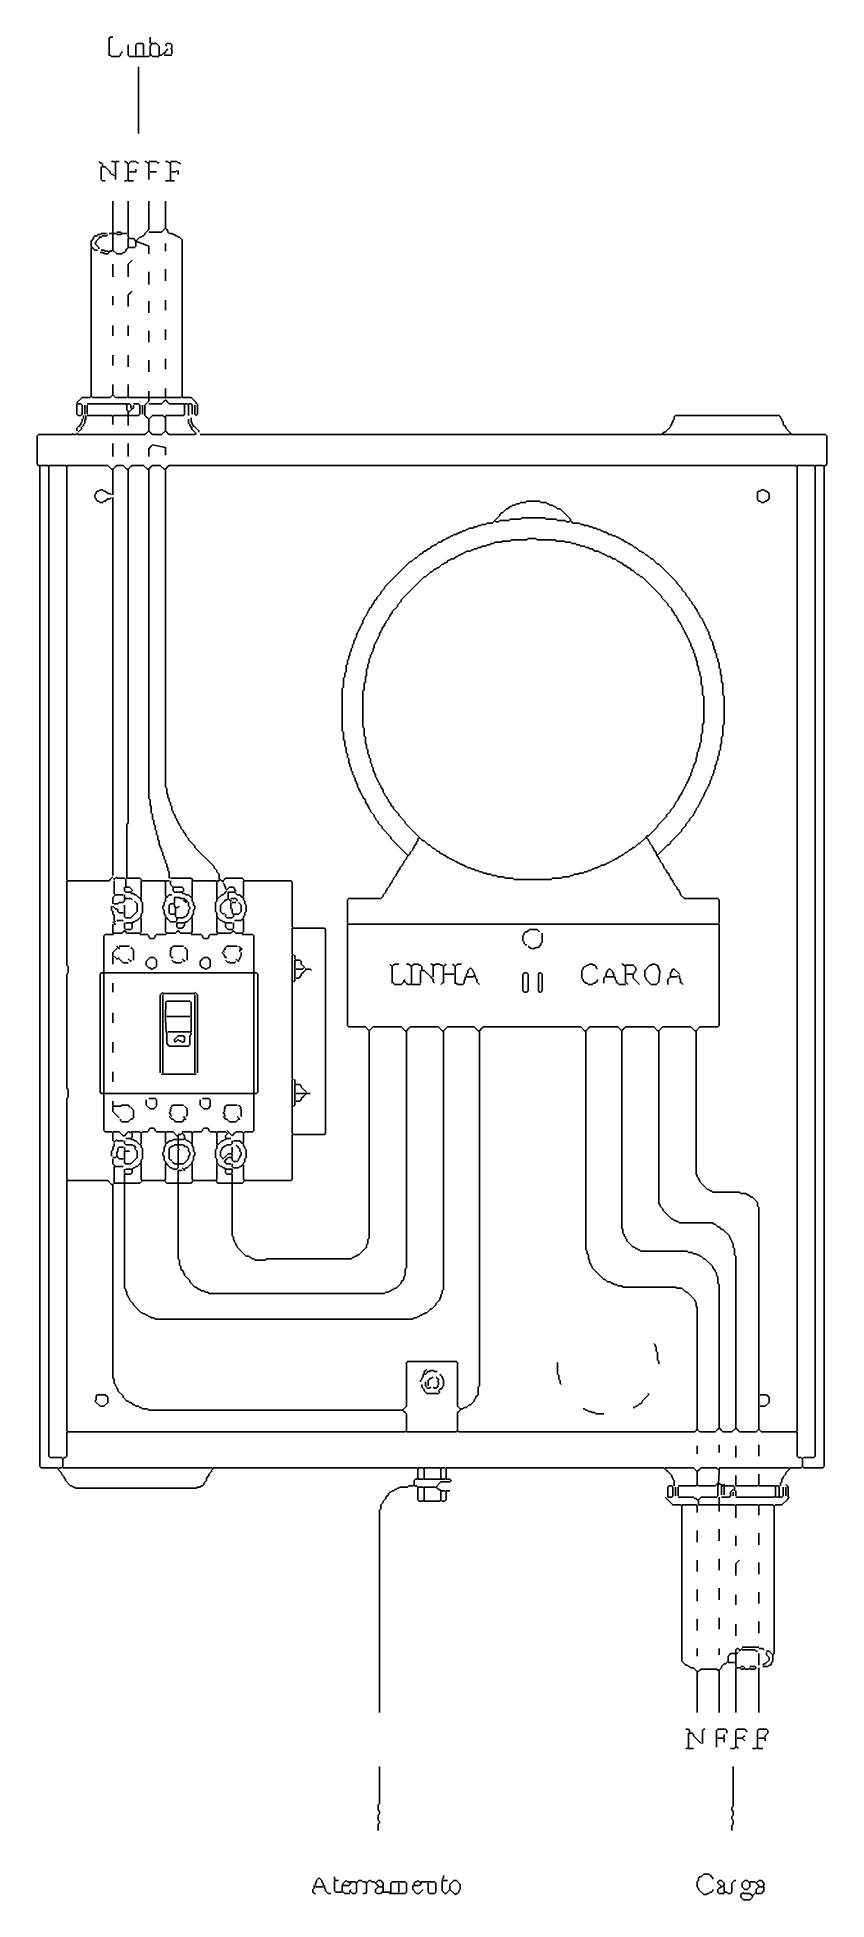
# Model space of a CAD drawing. Header units: millimetres. Extents: x 425 to 646, y 332 to 411.
# Drawn here: x 485.44 to 491.6, y 334.45 to 348.98 of the extents above; entities that cross this region are included whole.
import ezdxf

# ---------------------------------------------------------------- set-up
doc = ezdxf.new("R2010")
doc.units = ezdxf.units.MM
doc.layers.add('TRACE', color=5, linetype='Continuous')

msp = doc.modelspace()

# ---------------------------------------------------------------- linework, layer by layer
at = {"layer": 'TRACE'}
for points in [[(486.10079, 348.87177), (486.10079, 348.86177), (486.09079, 348.85177), (486.09079, 348.84177), (486.08079, 348.83177), (486.02079, 348.83177), (486.01079, 348.84177), (486.00079, 348.84177), (486.00079, 348.97177), (486.01079, 348.98177), (486.02079, 348.98177), (486.03079, 348.98177)], [(486.34079, 348.93177), (486.33079, 348.92177), (486.32079, 348.91177), (486.32079, 348.84177), (486.31079, 348.83177), (486.29079, 348.83177), (486.28079, 348.83177), (486.27079, 348.83177), (486.23079, 348.83177), (486.22079, 348.83177), (486.21079, 348.83177), (486.16079, 348.83177), (486.15079, 348.84177), (486.15079, 348.92177)], [(486.21079, 348.84177), (486.21079, 348.92177), (486.22079, 348.93177), (486.23079, 348.93177), (486.26079, 348.93177), (486.27079, 348.92177), (486.27079, 348.84177)], [(486.32079, 348.98177), (486.32079, 348.93177)], [(486.43079, 348.86177), (486.42079, 348.85177), (486.41079, 348.84177), (486.39079, 348.84177), (486.39079, 348.91177), (486.37079, 348.93177), (486.35079, 348.93177), (486.34079, 348.93177), (486.33079, 348.93177)], [(486.46079, 348.89177), (486.45079, 348.88177), (486.44079, 348.87177), (486.44079, 348.86177), (486.43079, 348.85177)], [(486.45079, 348.91177), (486.44079, 348.92177), (486.45079, 348.93177), (486.46079, 348.93177), (486.48079, 348.93177), (486.49079, 348.92177), (486.49079, 348.90177), (486.48079, 348.89177)], [(486.49079, 348.89177), (486.49079, 348.88177), (486.49079, 348.87177), (486.49079, 348.85177)], [(486.23079, 348.75177), (486.23079, 348.74177), (486.23079, 348.23177)], [(486.32079, 348.85177), (486.33079, 348.84177), (486.34079, 348.83177), (486.39079, 348.83177)], [(486.43079, 348.84177), (486.44079, 348.84177), (486.45079, 348.84177), (486.49079, 348.84177)], [(486.04079, 347.90177), (486.03079, 347.91177), (486.02079, 347.91177), (486.01079, 347.92177), (486.01079, 347.93177), (485.97079, 347.97177), (485.96079, 347.97177), (485.95079, 347.97177), (485.95079, 347.99177), (485.94079, 348.00177), (485.93079, 348.00177), (485.92079, 348.01177)], [(486.05079, 347.87177), (486.05079, 347.88177), (486.05079, 347.89177), (486.05079, 347.90177), (486.05079, 347.98177), (486.05079, 347.99177), (486.05079, 348.00177), (486.04079, 348.01177), (486.03079, 348.01177), (486.02079, 348.01177)], [(486.05079, 348.01177), (486.06079, 348.01177), (486.07079, 348.01177), (486.08079, 348.01177)], [(486.12079, 348.01177), (486.13079, 348.01177), (486.15079, 347.99177)], [(486.12079, 347.86177), (486.13079, 347.86177), (486.14079, 347.86177), (486.15079, 347.87177), (486.15079, 347.91177), (486.15079, 347.92177), (486.15079, 347.93177), (486.15079, 347.97177), (486.15079, 347.98177), (486.15079, 347.99177), (486.16079, 348.00177), (486.17079, 348.01177), (486.18079, 348.01177), (486.21079, 348.01177), (486.22079, 348.00177), (486.23079, 348.00177)], [(486.31079, 347.87177), (486.31079, 347.91177), (486.31079, 347.92177), (486.31079, 347.93177), (486.31079, 347.98177), (486.31079, 347.99177), (486.31079, 348.00177), (486.30079, 348.00177), (486.29079, 348.01177), (486.28079, 348.01177)], [(486.31079, 348.01177), (486.32079, 348.01177), (486.33079, 348.01177), (486.37079, 348.01177), (486.38079, 348.00177), (486.39079, 348.00177)], [(486.44079, 347.86177), (486.45079, 347.86177), (486.47079, 347.86177), (486.48079, 347.87177), (486.48079, 347.91177), (486.48079, 347.92177), (486.48079, 347.93177), (486.48079, 347.98177), (486.48079, 347.99177), (486.48079, 348.00177), (486.47079, 348.00177), (486.46079, 348.01177), (486.45079, 348.01177), (486.44079, 348.01177)], [(486.48079, 348.01177), (486.49079, 348.01177), (486.50079, 348.01177), (486.53079, 348.01177), (486.54079, 348.00177), (486.55079, 348.00177), (486.56079, 347.99177)], [(485.94079, 347.97177), (485.94079, 347.96177), (485.94079, 347.95177), (485.94079, 347.87177), (485.95079, 347.86177), (485.97079, 347.86177)], [(486.15079, 347.86177), (486.16079, 347.86177), (486.17079, 347.86177), (486.19079, 347.86177)], [(486.16079, 347.93177), (486.17079, 347.93177), (486.18079, 347.93177), (486.21079, 347.93177), (486.21079, 347.94177), (486.21079, 347.95177)], [(486.32079, 347.93177), (486.33079, 347.93177), (486.34079, 347.93177), (486.37079, 347.93177)], [(486.48079, 347.86177), (486.49079, 347.86177), (486.50079, 347.86177), (486.51079, 347.86177)], [(486.49079, 347.93177), (486.50079, 347.93177), (486.51079, 347.93177), (486.52079, 347.93177), (486.53079, 347.94177)], [(486.54079, 347.94177), (486.54079, 347.93177), (486.54079, 347.92177), (486.54079, 347.91177)], [(486.00079, 347.31177), (486.01079, 347.31177), (486.02079, 347.31177), (486.03079, 347.32177), (486.03079, 347.43177), (486.03079, 347.44177), (486.03079, 347.45177), (486.03079, 347.70177)], [(486.03079, 347.32177), (486.06079, 347.29177), (486.10079, 347.29177), (486.11079, 347.30177), (486.12079, 347.30177), (486.13079, 347.31177), (486.13079, 347.32177), (486.14079, 347.33177), (486.15079, 347.34177), (486.20079, 347.34177), (486.21079, 347.35177), (486.21079, 347.37177), (486.21079, 347.38177), (486.21079, 347.39177), (486.19079, 347.41177), (486.18079, 347.41177), (486.17079, 347.41177), (486.16079, 347.41177), (486.15079, 347.42177), (486.15079, 347.43177), (486.15079, 347.44177), (486.15079, 347.45177), (486.15079, 347.70177)], [(486.44079, 347.70177), (486.44079, 347.49177), (486.45079, 347.48177), (486.46079, 347.47177), (486.46079, 347.46177), (486.47079, 347.45177), (486.49079, 347.45177), (486.50079, 347.44177), (486.51079, 347.44177), (486.52079, 347.43177), (486.53079, 347.43177), (486.54079, 347.42177), (486.55079, 347.42177), (486.57079, 347.40177), (486.57079, 346.18177), (486.56079, 346.17177), (486.46079, 346.17177), (486.45079, 346.17177), (486.44079, 346.17177), (486.33079, 346.17177), (486.32079, 346.17177), (486.31079, 346.17177), (486.17079, 346.17177), (486.16079, 346.17177), (486.15079, 346.17177)], [(486.31079, 347.70177), (486.31079, 347.48177), (486.30079, 347.47177), (486.29079, 347.46177), (486.28079, 347.45177), (486.28079, 347.44177), (486.27079, 347.43177), (486.26079, 347.43177), (486.25079, 347.42177), (486.24079, 347.42177), (486.21079, 347.39177), (486.31079, 347.35177), (486.31079, 347.29177)], [(485.91079, 347.32177), (485.89079, 347.32177), (485.88079, 347.33177), (485.87079, 347.34177), (485.86079, 347.35177), (485.86079, 347.39177), (485.88079, 347.41177), (485.88079, 347.42177), (485.89079, 347.43177), (485.90079, 347.43177), (485.91079, 347.43177)], [(485.93079, 347.42177), (485.92079, 347.41177), (485.91079, 347.40177), (485.90079, 347.39177), (485.90079, 347.38177), (485.89079, 347.37177), (485.92079, 347.34177), (485.92079, 347.33177)], [(485.91079, 347.44177), (485.92079, 347.44177), (485.93079, 347.44177), (485.94079, 347.44177)], [(485.92079, 347.42177), (485.93079, 347.42177), (485.94079, 347.42177), (485.95079, 347.43177), (485.96079, 347.43177), (485.97079, 347.43177), (485.98079, 347.43177), (485.99079, 347.44177)], [(485.94079, 347.45177), (485.95079, 347.45177), (485.96079, 347.45177), (485.98079, 347.45177)], [(486.06079, 347.45177), (486.05079, 347.45177), (486.04079, 347.45177), (486.03079, 347.45177), (486.02079, 347.45177), (486.01079, 347.45177), (486.00079, 347.45177)], [(486.06079, 347.46177), (486.07079, 347.46177), (486.08079, 347.46177), (486.09079, 347.46177), (486.10079, 347.45177)], [(486.06079, 347.44177), (486.07079, 347.44177), (486.08079, 347.44177), (486.09079, 347.44177), (486.10079, 347.45177), (486.11079, 347.45177), (486.12079, 347.45177), (486.14079, 347.45177)], [(486.44079, 347.49177), (486.43079, 347.48177), (486.42079, 347.47177), (486.41079, 347.46177), (486.31079, 347.46177)], [(485.86079, 347.34177), (485.86079, 347.33177), (485.86079, 347.32177), (485.86079, 346.18177), (485.85079, 346.17177), (485.80079, 346.17177), (485.79079, 346.17177), (485.78079, 346.16177), (485.75079, 346.13177), (485.76079, 346.12177), (485.77079, 346.12177), (485.78079, 346.12177), (485.79079, 346.11177), (485.79079, 346.10177), (485.79079, 346.09177), (485.79079, 346.04177), (485.78079, 346.03177), (485.76079, 346.03177), (485.75079, 346.04177), (485.75079, 346.10177), (485.75079, 346.11177), (485.75079, 346.12177)], [(485.93079, 347.30177), (485.94079, 347.30177), (485.95079, 347.30177), (485.96079, 347.29677), (485.97079, 347.29177), (485.98079, 347.29177), (485.99079, 347.29177), (486.00079, 347.30177), (485.99079, 347.31177), (485.98079, 347.31177), (485.97079, 347.31177), (485.96079, 347.32177), (485.95079, 347.32177), (485.94079, 347.32177)], [(486.15079, 347.41177), (486.15079, 347.40177), (486.15079, 347.39177), (486.15079, 347.34177)], [(486.44079, 347.37177), (486.44079, 347.31177)], [(486.03079, 347.21177), (486.03079, 347.11177)], [(486.18079, 347.24177), (486.17079, 347.23177), (486.15079, 347.21177), (486.15079, 347.11177)], [(486.31079, 347.15177), (486.31079, 347.05177)], [(486.44079, 347.17177), (486.44079, 347.08177)], [(486.18079, 347.00177), (486.17079, 346.99177), (486.15079, 346.97177), (486.15079, 346.88177)], [(486.03079, 346.96177), (486.03079, 346.89177)], [(486.31079, 346.92177), (486.31079, 346.83177)], [(486.44079, 346.93177), (486.44079, 346.85177)], [(486.03079, 346.73177), (486.03079, 346.65177)], [(486.15079, 346.73177), (486.15079, 346.65177)], [(486.31079, 346.69177), (486.31079, 346.60177)], [(486.44079, 346.70177), (486.44079, 346.62177)], [(486.03079, 346.50177), (486.03079, 346.42177)], [(486.15079, 346.50177), (486.15079, 346.41177)], [(486.31079, 346.46177), (486.31079, 346.37177)], [(486.44079, 346.47177), (486.44079, 346.39177)], [(486.03079, 346.27177), (486.03079, 346.19177), (486.04079, 346.18177), (486.05079, 346.17177), (486.14079, 346.17177), (486.15079, 346.18177), (486.15079, 346.27177)], [(485.81079, 346.11177), (485.81079, 346.10177), (485.81079, 346.09177), (485.81079, 346.04177)], [(486.15079, 345.95177), (486.15079, 346.01177), (486.15079, 346.02177), (486.15079, 346.03177), (486.15079, 346.04177), (486.15079, 346.05177), (486.15079, 346.06177), (486.14079, 346.07177), (486.14079, 346.09177), (486.14079, 346.10177), (486.14079, 346.11177), (486.13079, 346.12177), (485.85079, 346.12177), (485.84079, 346.12177), (485.83079, 346.12177)], [(485.83079, 346.11177), (485.83079, 346.10177), (485.83079, 346.09177), (485.83079, 346.04177)], [(486.03079, 346.19177), (486.02079, 346.18177), (486.01079, 346.17177), (485.87079, 346.17177), (485.86079, 346.18177)], [(486.19079, 346.12177), (486.20079, 346.12177), (486.21079, 346.12177), (486.23079, 346.12177), (486.24079, 346.11177), (486.24079, 346.10177), (486.24079, 346.09177), (486.24079, 346.04177), (486.23079, 346.03177), (486.17079, 346.03177), (486.16079, 346.03177), (486.15079, 346.03177), (486.05079, 346.03177), (486.04079, 346.03177), (486.03079, 346.03177)], [(486.18079, 346.08177), (486.17079, 346.09177), (486.17079, 346.10177), (486.17079, 346.11177), (486.16079, 346.12177), (486.15079, 346.12177), (486.14079, 346.12177)], [(486.15079, 346.06177), (486.16079, 346.06177), (486.17079, 346.07177), (486.18079, 346.08177), (486.19079, 346.09177), (486.19079, 346.10177), (486.19079, 346.11177)], [(486.26079, 346.11177), (486.26079, 346.10177), (486.26079, 346.09177), (486.26079, 346.04177)], [(486.44079, 345.91177), (486.41079, 345.88177), (486.34079, 345.88177), (486.33079, 345.89177), (486.32079, 345.90177), (486.31079, 345.91177), (486.31079, 345.98177), (486.31079, 345.99177), (486.31079, 346.00177), (486.30079, 346.01177), (486.29079, 346.02177), (486.28079, 346.03177), (486.28079, 346.09177), (486.28079, 346.10177), (486.28079, 346.11177), (486.29079, 346.12177), (486.30079, 346.13177), (486.31079, 346.14177), (486.31079, 346.15177), (486.31079, 346.16177), (486.31079, 346.17177), (486.31079, 346.22177)], [(486.44079, 346.03177), (486.45079, 346.03177), (486.46079, 346.03177), (486.58079, 346.03177), (486.59079, 346.04177), (486.59079, 346.09177), (486.59079, 346.10177), (486.59079, 346.11177), (486.58079, 346.12177), (486.47079, 346.12177), (486.46079, 346.13177), (486.45079, 346.14177), (486.44079, 346.15177), (486.43079, 346.14177), (486.42079, 346.13177), (486.41079, 346.12177), (486.31079, 346.12177)], [(486.44079, 346.24177), (486.44079, 346.17177)], [(486.57079, 346.17177), (486.58079, 346.17177), (486.59079, 346.17177), (486.64079, 346.17177), (486.68079, 346.13177), (486.68079, 346.12177)], [(486.62079, 346.03177), (486.62079, 346.09177), (486.62079, 346.10177), (486.62079, 346.11177), (486.61079, 346.12177), (486.60079, 346.12177), (486.59079, 346.12177)], [(486.65079, 346.04177), (486.65079, 346.09177), (486.65079, 346.10177), (486.65079, 346.11177), (486.64079, 346.12177), (486.63079, 346.12177), (486.62079, 346.12177)], [(486.67079, 346.11177), (486.67079, 346.10177), (486.67079, 346.09177), (486.67079, 346.04177), (486.68079, 346.03177), (486.69079, 346.04177), (486.69079, 346.10177), (486.69079, 346.11177), (486.69079, 346.12177)], [(485.79079, 346.00177), (485.79079, 345.99177), (485.79079, 345.98177), (485.78079, 345.97177), (485.78079, 345.96177), (485.77079, 345.95177), (485.77079, 345.94177)], [(485.78079, 345.93177), (485.80079, 345.95177), (485.80079, 345.96177), (485.81079, 345.97177), (485.81079, 345.98177), (485.81079, 345.99177), (485.82079, 346.00177), (485.82079, 346.01177), (485.82079, 346.02177), (485.82079, 346.03177)], [(485.80079, 346.03177), (485.80079, 346.02177), (485.80079, 346.01177), (485.80079, 346.00177)], [(486.03079, 345.96177), (486.03079, 346.00177), (486.03079, 346.01177), (486.03079, 346.02177), (486.02079, 346.03177), (485.85079, 346.03177), (485.84079, 346.03177), (485.83079, 346.03177)], [(486.31079, 346.00177), (486.33079, 346.02177), (486.34079, 346.03177), (486.35079, 346.03177), (486.42079, 346.03177), (486.43079, 346.02177), (486.44079, 346.02177), (486.44079, 346.01177), (486.44079, 346.00177), (486.44079, 345.91177), (486.45079, 345.90177), (486.46079, 345.89177), (486.47079, 345.88177), (486.67079, 345.88177), (486.68079, 345.89177), (486.66079, 345.91177), (486.65079, 345.92177), (486.64079, 345.93177)], [(486.62079, 346.00177), (486.62079, 345.99177), (486.62079, 345.98177), (486.62079, 345.97177), (486.63079, 345.96177), (486.63079, 345.95177), (486.65079, 345.93177)], [(486.64079, 346.01177), (486.64079, 346.00177), (486.64079, 345.99177), (486.64079, 345.98177), (486.65079, 345.97177), (486.65079, 345.96177), (486.66079, 345.95177), (486.66079, 345.94177)], [(486.71079, 345.88177), (486.72079, 345.88177), (486.73079, 345.88177), (490.31079, 345.88177), (490.32079, 345.89177), (490.33079, 345.90177), (490.34079, 345.90177), (490.38079, 345.94177), (490.38079, 345.95177), (490.39079, 345.96177), (490.39079, 345.97177), (490.40079, 345.98177), (490.40079, 345.99177), (490.41079, 346.00177), (490.41079, 346.02177), (490.42079, 346.03177), (490.43079, 346.03177), (491.23079, 346.03177), (491.24079, 346.02177), (491.24079, 346.01177), (491.25079, 346.00177), (491.25079, 345.99177), (491.26079, 345.98177), (491.26079, 345.96177), (491.28079, 345.94177), (491.28079, 345.93177), (491.32079, 345.89177), (491.31079, 345.88177), (490.34079, 345.88177), (490.33079, 345.88177), (490.32079, 345.88177)], [(485.61079, 337.81177), (485.60079, 337.82177), (485.47079, 337.82177), (485.46079, 337.83177), (485.46079, 345.61177), (485.46079, 345.62177), (485.46079, 345.63177), (485.44079, 345.65177), (485.44079, 345.87177), (485.45079, 345.88177), (485.46079, 345.88177), (485.71079, 345.88177), (485.72079, 345.89177)], [(485.72079, 345.88177), (485.73079, 345.88177), (485.74079, 345.88177), (485.75079, 345.89177), (485.76079, 345.88177), (486.28079, 345.88177), (486.29079, 345.89177), (486.30079, 345.90177), (486.31079, 345.91177)], [(485.77079, 345.95177), (485.76079, 345.94177), (485.75079, 345.93177), (485.75079, 345.91177)], [(485.79079, 345.93177), (485.78079, 345.92177), (485.77079, 345.91177), (485.76079, 345.90177)], [(486.66079, 345.95177), (486.67079, 345.94177), (486.68079, 345.93177), (486.70079, 345.91177), (486.70079, 345.90177)], [(491.32079, 345.88177), (491.33079, 345.88177), (491.34079, 345.88177), (491.59079, 345.88177), (491.60079, 345.87177), (491.60079, 345.65177), (491.58079, 345.63177)], [(486.03079, 345.81177), (486.03079, 345.71177)], [(486.15079, 345.81177), (486.15079, 345.71177)], [(486.31079, 345.71177), (486.31079, 345.77177), (486.33079, 345.79177), (486.34079, 345.80177), (486.44079, 345.78177), (486.44079, 345.72177)], [(485.64079, 337.89177), (485.63079, 337.90177), (485.54079, 337.90177), (485.53079, 337.91177), (485.53079, 345.61177), (485.53079, 345.62177), (485.53079, 345.63177), (485.52079, 345.64177), (485.48079, 345.64177), (485.47079, 345.64177), (485.46079, 345.64177)], [(486.03079, 342.43177), (486.02079, 342.42177), (486.01079, 342.41177), (486.00079, 342.40177), (485.68079, 342.40177), (485.67079, 342.41177), (485.67079, 345.61177), (485.67079, 345.62177), (485.67079, 345.63177), (485.66079, 345.64177), (485.55079, 345.64177), (485.54079, 345.64177), (485.53079, 345.64177)], [(485.67079, 345.64177), (485.68079, 345.64177), (485.69079, 345.64177), (485.99079, 345.64177), (486.02079, 345.61177), (486.03079, 345.61177)], [(486.03079, 345.41177), (486.03079, 345.59177), (486.03079, 345.60177), (486.03079, 345.61177), (486.05079, 345.63177), (486.06079, 345.64177), (486.07079, 345.64177), (486.11079, 345.64177), (486.14079, 345.61177), (486.15079, 345.61177)], [(486.49079, 342.29177), (486.48079, 342.29177), (486.47079, 342.29177), (486.46079, 342.28177), (486.45079, 342.27177), (486.44079, 342.28177), (486.44079, 342.37177), (486.44079, 342.38177), (486.44079, 342.39177), (486.43079, 342.40177), (486.28079, 342.40177), (486.27079, 342.40177), (486.26079, 342.40177), (486.24079, 342.42177), (486.16079, 342.42177), (486.15079, 342.42177), (486.14079, 342.42177), (486.14079, 342.84177), (486.15079, 342.85177), (486.15079, 345.59177), (486.15079, 345.60177), (486.15079, 345.61177), (486.17079, 345.63177), (486.18079, 345.64177), (486.19079, 345.64177), (486.27079, 345.64177), (486.30079, 345.61177), (486.31079, 345.61177)], [(486.47079, 342.42177), (486.47079, 342.47177), (486.46079, 342.48177), (486.46079, 342.50177), (486.45079, 342.51177), (486.45079, 342.53177), (486.44079, 342.54177), (486.44079, 342.56177), (486.43079, 342.57177), (486.43079, 342.59177), (486.42079, 342.60177), (486.42079, 342.62177), (486.41079, 342.63177), (486.41079, 342.65177), (486.40079, 342.66177), (486.40079, 342.67177), (486.39079, 342.68177), (486.39079, 342.71177), (486.38079, 342.72177), (486.38079, 342.75177), (486.37079, 342.76177), (486.37079, 342.79177), (486.36079, 342.80177), (486.36079, 342.83177), (486.35079, 342.84177), (486.35079, 342.87177), (486.34079, 342.88177), (486.34079, 342.92177), (486.33079, 342.93177), (486.33079, 342.98177), (486.32079, 342.99177), (486.32079, 343.03177), (486.31079, 343.04177), (486.31079, 345.59177), (486.31079, 345.60177), (486.31079, 345.61177), (486.33079, 345.63177), (486.34079, 345.64177), (486.35079, 345.64177), (486.40079, 345.64177), (486.43079, 345.61177), (486.44079, 345.61177)], [(490.76079, 342.06177), (490.76079, 342.05177), (490.76079, 342.04177), (490.76079, 341.27177), (490.75079, 341.26177), (490.61079, 341.26177), (490.58079, 341.23177), (490.58079, 341.22177), (490.58079, 341.21177), (490.58079, 340.11177), (490.59079, 340.10177), (490.59079, 340.09177), (490.60079, 340.08177), (490.60079, 340.07177), (490.61079, 340.06177), (490.61079, 340.05177), (490.67079, 339.99177), (490.68079, 339.99177), (490.69079, 339.98177), (490.70079, 339.98177), (490.71079, 339.97177), (490.92079, 339.97177), (490.93079, 339.96177), (490.97079, 339.96177), (490.98079, 339.95177), (490.99079, 339.95177), (491.01079, 339.93177), (491.02079, 339.93177), (491.06079, 339.89177), (491.06079, 339.86177), (491.07079, 339.85177), (491.07079, 338.39177), (491.07079, 338.38177), (491.07079, 338.37177), (491.07079, 338.30177), (491.07079, 338.29177), (491.07079, 338.28177), (491.07079, 338.12177), (491.08079, 338.11177), (491.09079, 338.10177), (491.36079, 338.10177), (491.37079, 338.11177), (491.37079, 345.61177), (491.37079, 345.62177), (491.37079, 345.63177), (491.36079, 345.64177), (486.48079, 345.64177), (486.47079, 345.64177), (486.46079, 345.63177), (486.44079, 345.61177), (486.44079, 345.60177), (486.44079, 345.59177), (486.44079, 343.13177), (486.45079, 343.12177), (486.45079, 343.08177), (486.46079, 343.07177), (486.46079, 343.05177), (486.47079, 343.04177), (486.47079, 343.02177), (486.48079, 343.01177), (486.48079, 342.99177), (486.49079, 342.98177), (486.49079, 342.95177), (486.50079, 342.94177), (486.50079, 342.93177), (486.51079, 342.92177), (486.51079, 342.91177), (486.52079, 342.90177), (486.52079, 342.89177), (486.53079, 342.88177), (486.53079, 342.87177), (486.54079, 342.86177), (486.54079, 342.85177), (486.55079, 342.84177), (486.55079, 342.83177), (486.56079, 342.82177), (486.56079, 342.81177), (486.58079, 342.79177), (486.58079, 342.78177), (486.60079, 342.76177), (486.60079, 342.75177), (486.62079, 342.73177), (486.62079, 342.72177), (486.67079, 342.67177), (486.67079, 342.66177), (486.82079, 342.51177), (486.82079, 342.50177), (486.84079, 342.48177), (486.84079, 342.47177), (486.86079, 342.45177), (486.86079, 342.41177)], [(491.41079, 337.89177), (491.42079, 337.90177), (491.50079, 337.90177), (491.51079, 337.91177), (491.51079, 345.61177), (491.51079, 345.62177), (491.51079, 345.63177), (491.50079, 345.64177), (491.39079, 345.64177), (491.38079, 345.64177), (491.37079, 345.64177)], [(491.41079, 337.83177), (491.42079, 337.82177), (491.57079, 337.82177), (491.58079, 337.83177), (491.58079, 345.61177), (491.58079, 345.62177), (491.58079, 345.63177), (491.57079, 345.64177), (491.53079, 345.64177), (491.52079, 345.64177), (491.51079, 345.64177)], [(486.02079, 345.39177), (486.01079, 345.38177), (485.99079, 345.38177), (485.97079, 345.36177), (485.96079, 345.36177), (485.95079, 345.35177), (485.93079, 345.35177), (485.92079, 345.36177), (485.91079, 345.36177), (485.90079, 345.37177), (485.90079, 345.38177), (485.89079, 345.39177), (485.89079, 345.41177), (485.90079, 345.42177), (485.90079, 345.43177), (485.91079, 345.44177), (485.92079, 345.44177), (485.93079, 345.45177), (485.94079, 345.45177), (485.95079, 345.45177), (485.96079, 345.44177), (485.97079, 345.44177), (485.99079, 345.42177), (486.01079, 345.42177), (486.02079, 345.41177)], [(486.03079, 345.39177), (486.03079, 345.38177), (486.03079, 345.37177), (486.03079, 342.44177)], [(488.41079, 342.73177), (488.41079, 342.72177), (488.41079, 342.71177), (488.40079, 342.70177), (488.40079, 342.69177), (488.38079, 342.67177), (488.38079, 342.66177), (488.37079, 342.65177), (488.37079, 342.64177), (488.35079, 342.62177), (488.35079, 342.61177), (488.34079, 342.60177), (488.33079, 342.60177), (488.20079, 342.73177), (488.20079, 342.74177), (488.13079, 342.81177), (488.13079, 342.82177), (488.10079, 342.85177), (488.10079, 342.86177), (488.08079, 342.88177), (488.08079, 342.89177), (488.07079, 342.90177), (488.07079, 342.91177), (488.04079, 342.94177), (488.04079, 342.95177), (488.03079, 342.96177), (488.03079, 342.97177), (488.02079, 342.98177), (488.02079, 342.99177), (488.00079, 343.01177), (488.00079, 343.03177), (487.98079, 343.05177), (487.98079, 343.06177), (487.97079, 343.07177), (487.97079, 343.08177), (487.96079, 343.09177), (487.96079, 343.10177), (487.95079, 343.11177), (487.95079, 343.12177), (487.94079, 343.13177), (487.94079, 343.15177), (487.93079, 343.16177), (487.93079, 343.17177), (487.92079, 343.18177), (487.92079, 343.20177), (487.91079, 343.21177), (487.91079, 343.22177), (487.90079, 343.23177), (487.90079, 343.25177), (487.89079, 343.26177), (487.89079, 343.28177), (487.88079, 343.29177), (487.88079, 343.31177), (487.87079, 343.32177), (487.87079, 343.35177), (487.86079, 343.36177), (487.86079, 343.39177), (487.85079, 343.40177), (487.85079, 343.44177), (487.84079, 343.45177), (487.84079, 343.49177), (487.83079, 343.50177), (487.83079, 343.56177), (487.82079, 343.57177), (487.82079, 343.90177), (487.83079, 343.91177), (487.83079, 343.98177), (487.84079, 343.99177), (487.84079, 344.02177), (487.85079, 344.03177), (487.85079, 344.08177), (487.86079, 344.09177), (487.86079, 344.12177), (487.87079, 344.13177), (487.87079, 344.15177), (487.88079, 344.16177), (487.88079, 344.18177), (487.89079, 344.19177), (487.89079, 344.21177), (487.90079, 344.22177), (487.90079, 344.24177), (487.91079, 344.25177), (487.91079, 344.27177), (487.92079, 344.28177), (487.92079, 344.29177), (487.93079, 344.30177), (487.93079, 344.32177), (487.94079, 344.33177), (487.94079, 344.34177), (487.95079, 344.35177), (487.95079, 344.36177), (487.96079, 344.37177), (487.96079, 344.38177), (487.97079, 344.39177), (487.97079, 344.40177), (487.98079, 344.41177), (487.98079, 344.43177), (487.99079, 344.44177), (487.99079, 344.45177), (488.01079, 344.47177), (488.01079, 344.48177), (488.02079, 344.49177), (488.02079, 344.50177), (488.03079, 344.51177), (488.03079, 344.52177), (488.05079, 344.54177), (488.05079, 344.55177), (488.07079, 344.57177), (488.07079, 344.58177), (488.09079, 344.60177), (488.09079, 344.61177), (488.12079, 344.64177), (488.12079, 344.65177), (488.15079, 344.68177), (488.15079, 344.69177), (488.35079, 344.89177), (488.36079, 344.89177), (488.39079, 344.92177), (488.40079, 344.92177), (488.43079, 344.95177), (488.44079, 344.95177), (488.46079, 344.97177), (488.47079, 344.97177), (488.49079, 344.99177), (488.50079, 344.99177), (488.52079, 345.01177), (488.53079, 345.01177), (488.54079, 345.02177), (488.55079, 345.02177), (488.57079, 345.04177), (488.59079, 345.04177), (488.61079, 345.06177), (488.62079, 345.06177), (488.63079, 345.07177), (488.64079, 345.07177), (488.65079, 345.08177), (488.66079, 345.08177), (488.67079, 345.09177), (488.68079, 345.09177), (488.69079, 345.10177), (488.71079, 345.10177), (488.72079, 345.11177), (488.73079, 345.11177), (488.74079, 345.12177), (488.75079, 345.12177), (488.76079, 345.13177), (488.78079, 345.13177), (488.79079, 345.14177), (488.80079, 345.14177), (488.81079, 345.15177), (488.84079, 345.15177), (488.85079, 345.16177), (488.87079, 345.16177), (488.88079, 345.17177), (488.90079, 345.17177), (488.91079, 345.18177), (488.94079, 345.18177), (488.95079, 345.19177), (488.99079, 345.19177), (489.00079, 345.20177), (489.01079, 345.21177), (489.05079, 345.25177), (489.05079, 345.26177), (489.06079, 345.27177), (489.07079, 345.27177), (489.10079, 345.30177), (489.11079, 345.30177), (489.13079, 345.32177), (489.14079, 345.32177), (489.15079, 345.33177), (489.17079, 345.33177), (489.18079, 345.34177), (489.20079, 345.34177), (489.21079, 345.35177), (489.25079, 345.35177), (489.26079, 345.36177), (489.27079, 345.36177), (489.36079, 345.36177), (489.37079, 345.35177), (489.41079, 345.35177), (489.42079, 345.34177), (489.43079, 345.34177), (489.44079, 345.33177), (489.46079, 345.33177), (489.47079, 345.32177), (489.48079, 345.32177), (489.50079, 345.30177), (489.52079, 345.30177), (489.60079, 345.22177), (489.60079, 345.21177), (489.61079, 345.20177), (489.62079, 345.19177), (489.67079, 345.19177), (489.68079, 345.18177), (489.70079, 345.18177), (489.71079, 345.17177), (489.74079, 345.17177), (489.75079, 345.16177), (489.77079, 345.16177), (489.78079, 345.15177), (489.80079, 345.15177), (489.81079, 345.14177), (489.83079, 345.14177), (489.84079, 345.13177), (489.85079, 345.13177), (489.86079, 345.12177), (489.88079, 345.12177), (489.90079, 345.10177), (489.92079, 345.10177), (489.93079, 345.09177), (489.95079, 345.09177), (489.96079, 345.08177), (489.97079, 345.08177), (489.98079, 345.07177), (489.99079, 345.07177), (490.00079, 345.06177), (490.01079, 345.06177), (490.03079, 345.04177), (490.04079, 345.04177), (490.05079, 345.03177), (490.06079, 345.03177), (490.07079, 345.02177), (490.08079, 345.02177), (490.10079, 345.00177), (490.11079, 345.00177), (490.14079, 344.97177), (490.15079, 344.97177), (490.16079, 344.96177), (490.17079, 344.96177), (490.19079, 344.94177), (490.20079, 344.94177), (490.23079, 344.91177), (490.24079, 344.91177), (490.28079, 344.87177), (490.29079, 344.87177), (490.43079, 344.73177), (490.43079, 344.72177), (490.47079, 344.68177), (490.47079, 344.67177), (490.50079, 344.64177), (490.50079, 344.63177), (490.53079, 344.60177), (490.53079, 344.59177), (490.55079, 344.57177), (490.55079, 344.56177), (490.57079, 344.54177), (490.57079, 344.53177), (490.59079, 344.51177), (490.59079, 344.50177), (490.60079, 344.49177), (490.60079, 344.48177), (490.61079, 344.47177), (490.61079, 344.46177), (490.63079, 344.44177), (490.63079, 344.43177), (490.64079, 344.42177), (490.64079, 344.41177), (490.65079, 344.40177), (490.65079, 344.39177), (490.66079, 344.38177), (490.66079, 344.37177), (490.67079, 344.36177), (490.67079, 344.35177), (490.68079, 344.34177), (490.68079, 344.32177), (490.69079, 344.31177), (490.69079, 344.29177), (490.70079, 344.28177), (490.70079, 344.27177), (490.71079, 344.26177), (490.71079, 344.24177), (490.72079, 344.23177), (490.72079, 344.21177), (490.73079, 344.20177), (490.73079, 344.18177), (490.74079, 344.17177), (490.74079, 344.14177), (490.75079, 344.13177), (490.75079, 344.11177), (490.76079, 344.10177), (490.76079, 344.06177), (490.77079, 344.05177), (490.77079, 344.01177), (490.78079, 344.00177), (490.78079, 343.95177), (490.79079, 343.94177), (490.79079, 343.85177), (490.80079, 343.84177), (490.80079, 343.62177), (490.79079, 343.61177), (490.79079, 343.53177), (490.78079, 343.52177), (490.78079, 343.47177), (490.77079, 343.46177), (490.77079, 343.42177), (490.76079, 343.41177), (490.76079, 343.38177), (490.75079, 343.37177), (490.75079, 343.34177), (490.74079, 343.33177), (490.74079, 343.31177), (490.73079, 343.30177), (490.73079, 343.27177), (490.72079, 343.26177), (490.72079, 343.24177), (490.71079, 343.23177), (490.71079, 343.22177), (490.70079, 343.21177), (490.70079, 343.19177), (490.69079, 343.18177), (490.69079, 343.16177), (490.68079, 343.15177), (490.68079, 343.14177), (490.67079, 343.13177), (490.67079, 343.12177), (490.66079, 343.11177), (490.66079, 343.10177), (490.65079, 343.09177), (490.65079, 343.08177), (490.64079, 343.07177), (490.64079, 343.06177), (490.63079, 343.05177), (490.63079, 343.04177), (490.62079, 343.03177), (490.62079, 343.02177), (490.61079, 343.01177), (490.61079, 343.00177), (490.60079, 342.99177), (490.60079, 342.98177), (490.58079, 342.96177), (490.58079, 342.95177), (490.57079, 342.94177), (490.57079, 342.93177), (490.56079, 342.92177), (490.56079, 342.91177), (490.53079, 342.88177), (490.53079, 342.87177), (490.50079, 342.84177), (490.50079, 342.83177), (490.47079, 342.80177), (490.47079, 342.79177), (490.38079, 342.70177), (490.38079, 342.69177), (490.37079, 342.68177), (490.36079, 342.68177), (490.28079, 342.60177), (490.27079, 342.61177), (490.27079, 342.62177), (490.25079, 342.64177), (490.25079, 342.65177), (490.24079, 342.66177), (490.24079, 342.67177), (490.22079, 342.69177), (490.22079, 342.70177), (490.21079, 342.71177), (490.21079, 342.72177), (490.20079, 342.73177), (490.19079, 342.74177)], [(489.01079, 345.21177), (489.02079, 345.20177), (489.04079, 345.20177), (489.05079, 345.21177), (489.12079, 345.21177), (489.13079, 345.22177), (489.21079, 345.22177), (489.22079, 345.23177), (489.23079, 345.23177), (489.40079, 345.23177), (489.41079, 345.22177), (489.49079, 345.22177), (489.50079, 345.21177), (489.56079, 345.21177), (489.57079, 345.20177), (489.59079, 345.20177), (489.60079, 345.21177)], [(490.27079, 342.60177), (490.28079, 342.59177), (490.29079, 342.58177), (490.29079, 342.57177), (490.30079, 342.56177), (490.30079, 342.55177), (490.32079, 342.53177), (490.32079, 342.52177), (490.33079, 342.51177), (490.33079, 342.50177), (490.35079, 342.48177), (490.35079, 342.47177), (490.37079, 342.45177), (490.37079, 342.44177), (490.38079, 342.43177), (490.38079, 342.42177), (490.40079, 342.40177), (490.40079, 342.39177), (490.41079, 342.38177), (490.41079, 342.37177), (490.43079, 342.35177), (490.43079, 342.34177), (490.45079, 342.32177), (490.45079, 342.31177), (490.46079, 342.30177), (490.46079, 342.29177), (490.49079, 342.26177), (490.75079, 342.26177), (490.76079, 342.25177), (490.76079, 342.07177), (490.75079, 342.06177), (487.89079, 342.06177), (487.88079, 342.06177), (487.87079, 342.06177), (487.86079, 342.07177), (487.86079, 342.25177), (487.87079, 342.26177), (488.12079, 342.26177), (488.14079, 342.28177), (488.14079, 342.29177), (488.16079, 342.31177), (488.16079, 342.32177), (488.17079, 342.33177), (488.17079, 342.34177), (488.19079, 342.36177), (488.19079, 342.37177), (488.21079, 342.39177), (488.21079, 342.40177), (488.22079, 342.41177), (488.22079, 342.42177), (488.24079, 342.44177), (488.24079, 342.45177), (488.25079, 342.46177), (488.25079, 342.47177), (488.27079, 342.49177), (488.27079, 342.50177), (488.29079, 342.52177), (488.29079, 342.53177), (488.30079, 342.54177), (488.30079, 342.55177), (488.32079, 342.57177), (488.32079, 342.58177), (488.33079, 342.59177), (488.34079, 342.60177)], [(485.67079, 342.40177), (485.67079, 342.39177), (485.67079, 342.38177), (485.67079, 341.74177), (485.68079, 341.73177), (485.68079, 341.68177), (485.67079, 341.67177), (485.67079, 340.78177), (485.68079, 340.77177), (485.68079, 340.71177), (485.67079, 340.70177), (485.67079, 340.07177), (485.68079, 340.06177), (485.69079, 340.06177), (485.70079, 340.06177), (485.99079, 340.06177), (486.02079, 340.03177), (486.03079, 340.03177), (486.03079, 340.02177), (486.03079, 340.01177), (486.03079, 338.52177), (486.04079, 338.51177), (486.04079, 338.48177), (486.05079, 338.47177), (486.05079, 338.46177), (486.06079, 338.45177), (486.06079, 338.44177), (486.07079, 338.43177), (486.07079, 338.42177), (486.11079, 338.38177), (486.11079, 338.37177), (486.14079, 338.34177), (486.15079, 338.34177), (486.16079, 338.33177), (486.17079, 338.33177), (486.19079, 338.31177), (486.20079, 338.31177), (486.21079, 338.30177), (486.23079, 338.30177), (486.24079, 338.29177), (486.25079, 338.29177), (486.26079, 338.28177), (486.30079, 338.28177), (486.31079, 338.27177), (488.29079, 338.27177), (488.30079, 338.26177), (488.31079, 338.25177), (488.32079, 338.24177), (488.32079, 338.11177), (488.31079, 338.10177), (485.70079, 338.10177), (485.69079, 338.10177), (485.68079, 338.10177), (485.67079, 338.11177), (485.67079, 340.04177), (485.67079, 340.05177), (485.67079, 340.06177)], [(486.06079, 342.43177), (486.05079, 342.42177), (486.04079, 342.41177), (486.04079, 342.42177)], [(486.04079, 342.40177), (486.04079, 342.39177), (486.04079, 342.30177), (486.05079, 342.29177)], [(486.06079, 342.42177), (486.07079, 342.42177), (486.08079, 342.42177), (486.12079, 342.42177), (486.13079, 342.41177), (486.13079, 342.40177), (486.13079, 342.39177), (486.13079, 342.35177), (486.14079, 342.35177), (486.15079, 342.35177), (486.16079, 342.35177), (486.18079, 342.33177), (486.18079, 342.32177), (486.17079, 342.31177), (486.15079, 342.31177), (486.14079, 342.31177), (486.13079, 342.31177), (486.12079, 342.32177), (486.12079, 342.33177), (486.12079, 342.34177), (486.12079, 342.35177)], [(486.17079, 342.30177), (486.18079, 342.30177), (486.19079, 342.30177), (486.20079, 342.29177), (486.21079, 342.29177), (486.24079, 342.26177), (486.25079, 342.27177), (486.25079, 342.38177), (486.25079, 342.39177), (486.25079, 342.40177)], [(486.44079, 342.40177), (486.45079, 342.40177), (486.46079, 342.40177), (486.47079, 342.40177)], [(486.92079, 342.32177), (486.91079, 342.31177), (486.90079, 342.30177), (486.89079, 342.29177), (486.88079, 342.29177), (486.85079, 342.26177), (486.84079, 342.27177), (486.84079, 342.37177), (486.84079, 342.38177), (486.84079, 342.39177), (486.83079, 342.40177), (486.68079, 342.40177), (486.67079, 342.40177), (486.66079, 342.40177), (486.64079, 342.42177), (486.50079, 342.42177), (486.49079, 342.42177), (486.48079, 342.42177)], [(486.50079, 342.35177), (486.51079, 342.35177), (486.52079, 342.35177), (486.57079, 342.35177), (486.58079, 342.34177), (486.58079, 342.32177), (486.57079, 342.31177), (486.53079, 342.31177), (486.52079, 342.31177), (486.51079, 342.31177), (486.50079, 342.32177), (486.50079, 342.33177), (486.50079, 342.34177), (486.50079, 342.35177), (486.48079, 342.37177), (486.48079, 342.38177), (486.48079, 342.39177), (486.48079, 342.40177)], [(486.57079, 342.30177), (486.58079, 342.30177), (486.59079, 342.30177), (486.60079, 342.29177), (486.62079, 342.29177), (486.64079, 342.27177), (486.65079, 342.28177), (486.65079, 342.38177), (486.65079, 342.39177), (486.65079, 342.40177)], [(487.43079, 340.85177), (487.43079, 340.84177), (487.43079, 340.83177), (487.43079, 340.64177), (487.43079, 340.63177), (487.43079, 340.62177), (487.43079, 340.43177), (487.44079, 340.42177), (487.68079, 340.42177), (487.69079, 340.43177), (487.69079, 342.02177), (487.68079, 342.03177), (487.46079, 342.03177), (487.45079, 342.03177), (487.44079, 342.03177), (487.43079, 342.04177), (487.43079, 342.39177), (487.42079, 342.40177), (487.08079, 342.40177), (487.07079, 342.40177), (487.06079, 342.40177), (487.04079, 342.42177), (486.92079, 342.42177), (486.91079, 342.42177), (486.90079, 342.41177), (486.89079, 342.40177), (486.89079, 342.39177), (486.88079, 342.40177), (486.87079, 342.41177), (486.86079, 342.40177), (486.85079, 342.40177), (486.84079, 342.40177)], [(486.98079, 342.31177), (486.99079, 342.32177), (486.98079, 342.33177), (486.98079, 342.34177), (486.97079, 342.35177), (486.95079, 342.35177), (486.94079, 342.35177), (486.93079, 342.34177), (486.92079, 342.33177), (486.91079, 342.34177), (486.91079, 342.35177), (486.90079, 342.36177), (486.90079, 342.37177), (486.89079, 342.38177)], [(486.95079, 342.25177), (486.95079, 342.24177), (486.94079, 342.25177), (486.93079, 342.26177), (486.93079, 342.29177), (486.93079, 342.30177), (486.93079, 342.31177), (486.94079, 342.31177), (486.95079, 342.31177), (486.98079, 342.31177), (486.99079, 342.30177), (487.00079, 342.29177), (487.02079, 342.29177), (487.04079, 342.27177), (487.05079, 342.28177), (487.05079, 342.38177), (487.05079, 342.39177), (487.05079, 342.40177)], [(486.02079, 342.20177), (486.02079, 342.19177), (486.02079, 342.18177), (486.02079, 342.17177), (486.03079, 342.16177), (486.03079, 342.14177), (486.04079, 342.13177), (486.04079, 342.09177), (486.05079, 342.08177)], [(486.03079, 342.22177), (486.03079, 342.27177), (486.04079, 342.28177), (486.05079, 342.29177), (486.06079, 342.29177), (486.07079, 342.29177), (486.11079, 342.29177)], [(486.03079, 342.20177), (486.04079, 342.19177), (486.05079, 342.18177), (486.06079, 342.18177), (486.07079, 342.17177), (486.07079, 342.16177), (486.08079, 342.15177), (486.11079, 342.15177)], [(486.04079, 342.22177), (486.07079, 342.22177), (486.08079, 342.23177), (486.09079, 342.23177), (486.11079, 342.23177), (486.12079, 342.24177), (486.12079, 342.25177), (486.12079, 342.26177)], [(486.18079, 342.25177), (486.17079, 342.26177), (486.15079, 342.26177), (486.14079, 342.26177), (486.13079, 342.26177), (486.12079, 342.27177), (486.12079, 342.28177), (486.12079, 342.29177)], [(486.25079, 342.26177), (486.25079, 342.25177), (486.25079, 342.24177), (486.26079, 342.23177), (486.26079, 342.15177), (486.25079, 342.14177), (486.25079, 342.12177), (486.24079, 342.11177), (486.23079, 342.10177), (486.22079, 342.09177), (486.21079, 342.09177), (486.20079, 342.08177), (486.19079, 342.08177), (486.18079, 342.07177), (486.18079, 342.06177), (486.18079, 342.05177), (486.18079, 342.03177), (486.17079, 342.02177), (486.13079, 342.02177), (486.12079, 342.03177), (486.12079, 342.05177), (486.12079, 342.06177), (486.12079, 342.07177)], [(486.12079, 342.21177), (486.12079, 342.20177), (486.12079, 342.19177), (486.12079, 342.15177), (486.12079, 342.14177), (486.12079, 342.13177), (486.12079, 342.12177), (486.13079, 342.11177), (486.17079, 342.11177), (486.22079, 342.16177), (486.22079, 342.22177), (486.21079, 342.23177), (486.20079, 342.24177)], [(486.52079, 342.14177), (486.52079, 342.13177), (486.52079, 342.12177), (486.53079, 342.11177), (486.53079, 342.10177), (486.53079, 342.09177), (486.52079, 342.08177), (486.48079, 342.08177), (486.47079, 342.09177), (486.46079, 342.10177), (486.45079, 342.11177), (486.44079, 342.12177), (486.44079, 342.13177), (486.43079, 342.14177), (486.43079, 342.17177), (486.42079, 342.18177), (486.42079, 342.20177), (486.43079, 342.21177), (486.43079, 342.23177), (486.44079, 342.24177), (486.44079, 342.25177), (486.44079, 342.26177), (486.44079, 342.27177)], [(486.51079, 342.22177), (486.51079, 342.21177), (486.51079, 342.20177), (486.52079, 342.19177), (486.52079, 342.18177), (486.52079, 342.17177), (486.52079, 342.15177), (486.51079, 342.14177), (486.48079, 342.14177), (486.47079, 342.15177), (486.47079, 342.21177), (486.48079, 342.22177), (486.49079, 342.22177), (486.50079, 342.22177), (486.51079, 342.23177), (486.51079, 342.25177), (486.51079, 342.26177), (486.51079, 342.27177), (486.52079, 342.27177), (486.53079, 342.27177), (486.55079, 342.27177), (486.56079, 342.26177), (486.59079, 342.26177), (486.60079, 342.25177), (486.60079, 342.24177), (486.60079, 342.23177), (486.59079, 342.24177), (486.58079, 342.25177)], [(486.52079, 342.19177), (486.53079, 342.19177), (486.54079, 342.19177), (486.55079, 342.20177)], [(486.65079, 342.27177), (486.65079, 342.26177), (486.65079, 342.25177), (486.65079, 342.24177), (486.66079, 342.23177), (486.66079, 342.21177), (486.67079, 342.20177), (486.67079, 342.18177), (486.66079, 342.17177), (486.66079, 342.14177), (486.65079, 342.13177), (486.65079, 342.12177), (486.64079, 342.11177), (486.63079, 342.10177), (486.62079, 342.09177), (486.61079, 342.08177), (486.60079, 342.08177), (486.59079, 342.07177), (486.59079, 342.06177), (486.59079, 342.05177), (486.57079, 342.03177), (486.54079, 342.03177), (486.53079, 342.04177), (486.53079, 342.05177), (486.53079, 342.06177), (486.53079, 342.07177), (486.54079, 342.07177), (486.55079, 342.07177), (486.59079, 342.07177)], [(486.60079, 342.25177), (486.61079, 342.24177), (486.62079, 342.23177), (486.62079, 342.20177), (486.63079, 342.19177), (486.63079, 342.18177), (486.62079, 342.17177), (486.62079, 342.15177), (486.61079, 342.14177), (486.61079, 342.13177), (486.60079, 342.12177), (486.59079, 342.12177), (486.58079, 342.11177), (486.53079, 342.11177)], [(486.97079, 342.07177), (486.97079, 342.06177), (486.97079, 342.05177), (486.97079, 342.03177), (486.96079, 342.02177), (486.93079, 342.02177), (486.91079, 342.04177), (486.91079, 342.05177), (486.91079, 342.06177), (486.91079, 342.07177), (486.90079, 342.08177), (486.89079, 342.08177), (486.88079, 342.09177), (486.87079, 342.09177), (486.86079, 342.10177), (486.85079, 342.11177), (486.84079, 342.12177), (486.84079, 342.15177), (486.83079, 342.16177), (486.83079, 342.23177), (486.84079, 342.24177), (486.84079, 342.25177), (486.84079, 342.26177)], [(486.90079, 342.15177), (486.89079, 342.14177), (486.87079, 342.16177), (486.87079, 342.21177), (486.90079, 342.24177), (486.91079, 342.25177), (486.92079, 342.25177), (486.93079, 342.26177)], [(486.96079, 342.18177), (486.96079, 342.17177), (486.96079, 342.16177), (486.96079, 342.15177), (486.97079, 342.14177), (486.97079, 342.13177), (486.97079, 342.12177), (486.96079, 342.11177), (486.92079, 342.11177), (486.91079, 342.12177), (486.91079, 342.13177), (486.91079, 342.14177)], [(486.95079, 342.26177), (486.96079, 342.26177), (486.97079, 342.26177), (486.99079, 342.26177), (487.00079, 342.25177), (487.00079, 342.24177)], [(486.95079, 342.23177), (486.95079, 342.22177), (486.95079, 342.21177), (486.95079, 342.18177)], [(486.96079, 342.23177), (486.97079, 342.23177), (486.98079, 342.23177), (486.99079, 342.23177)], [(487.01079, 342.23177), (487.02079, 342.22177), (487.03079, 342.21177), (487.03079, 342.16177), (487.01079, 342.14177), (486.97079, 342.14177)], [(486.98079, 342.09177), (486.99079, 342.09177), (487.00079, 342.09177), (487.03079, 342.09177), (487.04079, 342.10177), (487.05079, 342.11177), (487.05079, 342.12177), (487.06079, 342.13177), (487.06079, 342.15177), (487.07079, 342.16177), (487.07079, 342.21177), (487.06079, 342.22177), (487.06079, 342.24177), (487.05079, 342.25177), (487.05079, 342.26177), (487.05079, 342.27177)], [(486.03079, 340.37177), (486.03079, 340.41177), (486.03079, 340.42177), (486.03079, 340.43177), (486.02079, 340.44177), (485.97079, 340.44177), (485.96079, 340.45177), (485.96079, 340.72177), (485.96079, 340.73177), (485.96079, 340.74177), (485.96079, 341.66177), (485.96079, 341.67177), (485.96079, 341.68177), (485.96079, 341.97177), (485.97079, 341.98177), (485.98079, 341.98177), (486.03079, 341.98177), (486.04079, 341.99177), (486.10079, 341.99177), (486.11079, 342.00177), (486.12079, 342.01177), (486.13079, 342.00177), (486.14079, 341.99177), (486.24079, 341.99177), (486.25079, 342.00177), (486.25079, 342.09177), (486.25079, 342.10177), (486.25079, 342.11177)], [(486.03079, 342.08177), (486.04079, 342.07177), (486.05079, 342.06177), (486.04079, 342.06177)], [(486.03079, 342.06177), (486.03079, 342.05177), (486.03079, 342.04177), (486.03079, 341.99177)], [(486.06079, 342.09177), (486.07079, 342.09177), (486.08079, 342.09177), (486.11079, 342.09177)], [(486.13079, 342.07177), (486.14079, 342.07177), (486.15079, 342.07177), (486.18079, 342.07177)], [(486.24079, 341.98177), (486.25079, 341.98177), (486.26079, 341.98177), (486.30079, 341.98177), (486.31079, 341.97177), (486.31079, 341.96177), (486.32079, 341.95177), (486.35079, 341.95177), (486.36079, 341.96177), (486.36079, 341.97177), (486.37079, 341.98177), (486.44079, 341.98177), (486.45079, 341.99177), (486.52079, 341.99177), (486.53079, 342.00177), (486.54079, 342.01177), (486.55079, 342.00177), (486.56079, 341.99177), (486.64079, 341.99177), (486.65079, 342.00177), (486.65079, 342.09177), (486.65079, 342.10177), (486.65079, 342.11177)], [(486.44079, 342.11177), (486.44079, 342.10177), (486.44079, 342.09177), (486.44079, 342.00177), (486.45079, 341.99177)], [(486.64079, 341.98177), (486.65079, 341.98177), (486.66079, 341.98177), (486.72079, 341.98177), (486.73079, 341.97177), (486.73079, 341.96177), (486.74079, 341.95177), (486.77079, 341.95177), (486.78079, 341.96177), (486.78079, 341.97177), (486.79079, 341.98177), (486.84079, 341.98177), (486.85079, 341.99177), (486.95079, 341.99177), (486.96079, 342.00177), (486.97079, 342.01177), (486.98079, 342.00177), (486.99079, 341.99177), (487.04079, 341.99177), (487.05079, 342.00177), (487.05079, 342.08177), (487.05079, 342.09177), (487.05079, 342.10177)], [(486.84079, 342.11177), (486.84079, 342.10177), (486.84079, 342.09177), (486.84079, 342.00177), (486.85079, 341.99177)], [(486.91079, 342.07177), (486.92079, 342.07177), (486.93079, 342.07177), (486.96079, 342.07177)], [(487.86079, 342.06177), (487.86079, 342.05177), (487.86079, 342.04177), (487.86079, 341.27177), (487.87079, 341.26177), (488.00079, 341.26177), (488.03079, 341.23177)], [(486.06079, 341.89177), (486.07079, 341.88177), (486.08079, 341.87177), (486.08079, 341.88177)], [(486.08079, 341.89177), (486.09079, 341.89177), (486.10079, 341.89177), (486.16079, 341.89177)], [(486.49079, 341.86177), (486.48079, 341.87177), (486.49079, 341.88177), (486.50079, 341.89177), (486.51079, 341.89177), (486.52079, 341.89177), (486.58079, 341.89177)], [(486.91079, 341.86177), (486.90079, 341.87177), (486.91079, 341.88177), (486.92079, 341.89177), (486.93079, 341.89177), (486.94079, 341.89177), (487.00079, 341.89177)], [(487.04079, 341.87177), (487.03079, 341.86177), (487.02079, 341.85177), (487.02079, 341.86177), (487.03079, 341.87177), (487.02079, 341.88177), (487.01079, 341.89177)], [(487.05079, 340.43177), (487.06079, 340.44177), (487.12079, 340.44177), (487.13079, 340.45177), (487.13079, 340.72177), (487.13079, 340.73177), (487.13079, 340.74177), (487.13079, 341.66177), (487.13079, 341.67177), (487.13079, 341.68177), (487.13079, 341.97177), (487.12079, 341.98177), (487.06079, 341.98177), (487.05079, 341.98177), (487.04079, 341.98177)], [(487.43079, 342.03177), (487.43079, 342.02177), (487.43079, 342.01177), (487.43079, 341.83177), (487.44079, 341.82177)], [(489.26079, 341.90177), (489.25079, 341.90177), (489.24079, 341.91177), (489.24079, 341.92177), (489.23079, 341.93177), (489.23079, 341.97177), (489.24079, 341.98177), (489.24079, 341.99177), (489.25079, 342.00177), (489.26079, 342.00177), (489.27079, 342.01177), (489.28079, 342.02177), (489.29079, 342.02177), (489.34079, 342.02177), (489.36079, 342.00177)], [(489.38079, 341.99177), (489.38079, 341.98177), (489.38079, 341.97177), (489.38079, 341.92177), (489.37079, 341.91177), (489.37079, 341.90177), (489.35079, 341.88177), (489.33079, 341.88177), (489.32079, 341.87177), (489.29079, 341.87177), (489.27079, 341.89177)], [(486.03079, 341.75177), (486.03079, 341.78177), (486.03079, 341.79177), (486.03079, 341.80177), (486.03079, 341.84177), (486.04079, 341.85177), (486.05079, 341.86177), (486.06079, 341.87177)], [(486.04079, 341.81177), (486.05079, 341.80177), (486.06079, 341.79177), (486.07079, 341.79177), (486.08079, 341.80177)], [(486.08079, 341.79177), (486.09079, 341.78177), (486.10079, 341.77177), (486.11079, 341.76177), (486.15079, 341.76177)], [(486.15079, 341.79177), (486.16079, 341.78177), (486.17079, 341.77177), (486.17079, 341.78177)], [(486.17079, 341.88177), (486.18079, 341.87177), (486.19079, 341.86177), (486.19079, 341.78177)], [(486.48079, 341.86177), (486.48079, 341.85177), (486.48079, 341.84177), (486.48079, 341.81177), (486.49079, 341.80177), (486.50079, 341.80177)], [(486.49079, 341.78177), (486.50079, 341.77177), (486.51079, 341.76177), (486.52079, 341.77177)], [(486.52079, 341.76177), (486.53079, 341.76177), (486.54079, 341.76177), (486.56079, 341.76177), (486.57079, 341.77177)], [(486.57079, 341.79177), (486.58079, 341.78177), (486.59079, 341.77177), (486.59079, 341.78177)], [(486.59079, 341.88177), (486.60079, 341.87177), (486.61079, 341.86177), (486.61079, 341.78177)], [(486.88079, 341.84177), (486.89079, 341.83177), (486.90079, 341.82177), (486.90079, 341.81177), (486.91079, 341.80177), (486.92079, 341.80177)], [(486.91079, 341.87177), (486.90079, 341.86177), (486.89079, 341.85177), (486.90079, 341.84177)], [(486.91079, 341.78177), (486.92079, 341.77177), (486.93079, 341.76177), (486.94079, 341.77177)], [(486.94079, 341.76177), (486.95079, 341.76177), (486.96079, 341.76177), (486.98079, 341.76177), (486.99079, 341.77177)], [(486.99079, 341.79177), (487.00079, 341.78177), (487.01079, 341.77177), (487.01079, 341.78177), (487.02079, 341.79177), (487.02079, 341.80177), (487.03079, 341.81177), (487.03079, 341.82177), (487.03079, 341.83177), (487.03079, 341.84177)], [(487.44079, 340.85177), (487.43079, 340.86177), (487.43079, 341.59177), (487.43079, 341.60177), (487.43079, 341.61177), (487.43079, 341.80177), (487.43079, 341.81177), (487.43079, 341.82177)], [(487.44079, 341.61177), (487.45079, 341.62177), (487.45079, 341.63177), (487.45079, 341.64177), (487.45079, 341.69177), (487.45079, 341.70177), (487.45079, 341.71177), (487.45079, 341.76177), (487.45079, 341.77177), (487.45079, 341.78177)], [(487.46079, 341.71177), (487.47079, 341.71177), (487.48079, 341.71177), (487.51079, 341.71177), (487.52579, 341.72677), (487.50079, 341.75177), (487.50079, 341.77177), (487.49079, 341.78177), (487.48079, 341.78177), (487.47079, 341.78177), (487.46079, 341.78177), (487.45079, 341.79177), (487.45079, 341.80177), (487.45079, 341.81177), (487.45079, 341.82177)], [(488.19079, 341.75177), (488.20079, 341.74177), (488.21079, 341.73177)], [(488.21079, 341.60177), (488.21079, 341.71177), (488.21079, 341.72177), (488.21079, 341.73177), (488.22079, 341.74177), (488.23079, 341.75177), (488.24079, 341.75177), (488.26079, 341.75177)], [(488.30079, 341.62177), (488.31079, 341.61177), (488.32079, 341.60177), (488.33079, 341.59177), (488.35079, 341.59177), (488.36079, 341.60177), (488.36079, 341.71177), (488.36079, 341.72177), (488.36079, 341.73177), (488.37079, 341.74177), (488.38079, 341.75177), (488.39079, 341.75177), (488.41079, 341.75177), (488.42079, 341.74177), (488.43079, 341.74177), (488.44079, 341.73177), (488.44079, 341.70177), (488.45079, 341.70177), (488.46079, 341.70177), (488.51579, 341.64677)], [(488.32079, 341.75177), (488.33079, 341.75177), (488.34079, 341.75177), (488.36079, 341.73177)], [(488.53079, 341.65177), (488.53079, 341.72177), (488.53079, 341.73177), (488.53079, 341.74177), (488.52079, 341.75177), (488.51079, 341.75177)], [(488.53079, 341.74177), (488.54079, 341.74177), (488.55079, 341.75177), (488.56079, 341.75177), (488.58079, 341.75177), (488.59079, 341.74177), (488.60079, 341.74177), (488.61079, 341.73177)], [(488.61079, 341.60177), (488.61079, 341.65177), (488.61079, 341.66177), (488.61079, 341.67177), (488.61079, 341.71177), (488.61079, 341.72177), (488.61079, 341.73177), (488.62079, 341.74177), (488.63079, 341.75177)], [(488.68079, 341.75177), (488.69079, 341.74177), (488.70079, 341.73177)], [(488.78079, 341.65177), (488.78079, 341.64177), (488.78079, 341.63177), (488.77079, 341.62177), (488.77079, 341.60177), (488.76079, 341.59177), (488.72079, 341.59177), (488.71079, 341.60177), (488.70079, 341.60177), (488.70079, 341.65177), (488.70079, 341.66177), (488.70079, 341.67177), (488.70079, 341.71177), (488.70079, 341.72177), (488.70079, 341.73177), (488.71079, 341.74177), (488.72079, 341.75177), (488.73079, 341.75177), (488.75079, 341.75177)], [(489.81079, 341.63177), (489.81079, 341.62177), (489.79079, 341.60177), (489.78079, 341.60177), (489.77079, 341.59177), (489.74079, 341.59177), (489.73079, 341.60177), (489.72079, 341.60177), (489.70079, 341.62177), (489.70079, 341.63177), (489.69079, 341.64177), (489.69079, 341.70177), (489.70079, 341.71177), (489.70079, 341.72177), (489.71079, 341.73177), (489.72079, 341.73177), (489.73079, 341.74177), (489.74079, 341.74177), (489.75079, 341.75177), (489.76079, 341.75177), (489.77079, 341.75177), (489.78079, 341.74177), (489.79079, 341.74177), (489.80079, 341.73177), (489.80079, 341.72177), (489.81079, 341.71177)], [(490.03079, 341.60177), (490.03079, 341.65177), (490.03079, 341.66177), (490.03079, 341.67177), (490.03079, 341.71177), (490.03079, 341.72177), (490.03079, 341.73177), (490.01079, 341.75177), (490.00079, 341.75177)], [(486.03079, 341.60177), (486.03079, 341.53177)], [(487.54079, 341.71177), (487.53079, 341.70177), (487.52079, 341.69177), (487.50079, 341.67177), (487.50079, 341.66177), (487.48079, 341.64177), (487.46079, 341.64177)], [(487.53079, 341.71177), (487.54079, 341.71177), (487.55079, 341.71177), (487.57079, 341.71177), (487.58079, 341.70177)], [(488.21079, 341.61177), (488.22079, 341.60177), (488.23079, 341.59177), (488.28079, 341.59177), (488.30079, 341.61177), (488.30079, 341.62177), (488.31079, 341.63177)], [(488.43079, 341.70177), (488.43079, 341.69177), (488.43079, 341.68177), (488.43079, 341.60177)], [(488.51079, 341.65177), (488.52079, 341.64177), (488.53079, 341.63177), (488.53079, 341.61177), (488.54079, 341.60177)], [(488.61079, 341.61177), (488.60079, 341.60177), (488.59079, 341.59177)], [(488.62079, 341.67177), (488.63079, 341.67177), (488.64079, 341.67177), (488.69079, 341.67177)], [(488.85079, 341.66177), (488.84079, 341.65177), (488.81079, 341.65177), (488.80079, 341.65177), (488.79079, 341.65177), (488.79079, 341.67177), (488.80079, 341.68177), (488.80079, 341.70177), (488.81079, 341.71177), (488.82079, 341.72177), (488.83079, 341.71177), (488.84079, 341.70177), (488.84079, 341.69177), (488.85055, 341.68201), (488.85618, 341.661), (488.86079, 341.65177), (488.86079, 341.64177), (488.87079, 341.63177), (488.87079, 341.61177), (488.89079, 341.59177)], [(489.88079, 341.65177), (489.89079, 341.65177), (489.90079, 341.65177), (489.94079, 341.65177), (489.94079, 341.67177), (489.93079, 341.68177), (489.93079, 341.69177), (489.91079, 341.71177), (489.90079, 341.71177), (489.89079, 341.70177), (489.89079, 341.69177), (489.88079, 341.68177), (489.88079, 341.66177), (489.87079, 341.65177), (489.86079, 341.64177), (489.86079, 341.60177)], [(489.95079, 341.65177), (489.95079, 341.64177), (489.95079, 341.63177), (489.96079, 341.62177), (489.96079, 341.60177)], [(489.96079, 341.61177), (489.97079, 341.60177), (489.98079, 341.59177), (490.03079, 341.59177)], [(490.14079, 341.59177), (490.09079, 341.64177), (490.09079, 341.65177), (490.09079, 341.66177), (490.09079, 341.67177), (490.10079, 341.68177), (490.10079, 341.69177), (490.11079, 341.70177), (490.11079, 341.72177), (490.09079, 341.74177), (490.05079, 341.74177), (490.04079, 341.74177), (490.03079, 341.74177)], [(490.03079, 341.61177), (490.04079, 341.60177), (490.05079, 341.59177)], [(490.04079, 341.67177), (490.05079, 341.67177), (490.06079, 341.67177), (490.09079, 341.67177)], [(490.36079, 341.59177), (490.36079, 341.63177), (490.37079, 341.64177), (490.38079, 341.65177), (490.39079, 341.65177), (490.40079, 341.65177), (490.43079, 341.65177), (490.44079, 341.66177)], [(490.38079, 341.65177), (490.38079, 341.68177), (490.39079, 341.69177), (490.39079, 341.70177), (490.40079, 341.71177), (490.41079, 341.71177), (490.45079, 341.67177)], [(490.45079, 341.66177), (490.45079, 341.65177), (490.45079, 341.64177), (490.46079, 341.63177), (490.46079, 341.60177)], [(490.46079, 341.61177), (490.47079, 341.60177), (490.48079, 341.59177)], [(486.42079, 341.53177), (486.41079, 341.52177), (486.40079, 341.51177), (486.40079, 340.90177)], [(486.42079, 341.52177), (486.43079, 341.52177), (486.44079, 341.52177), (486.67079, 341.52177)], [(486.42079, 341.51177), (486.42079, 341.50177), (486.42079, 341.49177), (486.42079, 340.90177)], [(486.46079, 341.22177), (486.47079, 341.22177), (486.48079, 341.22177), (486.63079, 341.22177), (486.64079, 341.21177), (486.64079, 341.20177), (486.63079, 341.19177), (486.63079, 341.12177), (486.62079, 341.11177), (486.47079, 341.11177), (486.45079, 341.13177), (486.45079, 341.20177), (486.45079, 341.21177), (486.44579, 341.22177), (486.44079, 341.32177), (486.44029, 341.33177), (486.44079, 341.34177), (486.44369, 341.45466), (486.45079, 341.46177), (486.46079, 341.46177), (486.63079, 341.46177), (486.64079, 341.45177), (486.64079, 341.34177), (486.64079, 341.33177), (486.64079, 341.32177), (486.64079, 341.22177)], [(486.67079, 341.53177), (486.68079, 341.52177), (486.69079, 341.51177), (486.69079, 340.90177)], [(486.67079, 341.51177), (486.67079, 341.50177), (486.67079, 341.49177), (486.67079, 340.90177)], [(488.36079, 341.59177), (488.37079, 341.59177), (488.38079, 341.59177), (488.43079, 341.59177)], [(486.03079, 341.37177), (486.03079, 341.29177)], [(486.45079, 341.34177), (486.46079, 341.34177), (486.47079, 341.34177), (486.63079, 341.34177)], [(486.12079, 340.11177), (486.12079, 340.10177), (486.12079, 340.09177), (486.12079, 340.04177), (486.12079, 339.22177), (486.13079, 339.21177), (486.13079, 339.20177), (486.14079, 339.19177), (486.14079, 339.17177), (486.15079, 339.16177), (486.15079, 339.15177), (486.16079, 339.14177), (486.16079, 339.13177), (486.19079, 339.10177), (486.19079, 339.09177), (486.25079, 339.03177), (486.26079, 339.03177), (486.27079, 339.02177), (486.28079, 339.02177), (486.29079, 339.01177), (486.30079, 339.01177), (486.31079, 339.00177), (486.32079, 339.00177), (486.33079, 338.99177), (486.35079, 338.99177), (486.36079, 338.98177), (488.37079, 338.98177), (488.38079, 338.99177), (488.40079, 338.99177), (488.41079, 339.00177), (488.42079, 339.00177), (488.43079, 339.01177), (488.44079, 339.01177), (488.45079, 339.02177), (488.46079, 339.02177), (488.47079, 339.03177), (488.48079, 339.03177), (488.51079, 339.06177), (488.52079, 339.06177), (488.55079, 339.09177), (488.55079, 339.10177), (488.58079, 339.13177), (488.58079, 339.14177), (488.59079, 339.15177), (488.59079, 339.17177), (488.60079, 339.18177), (488.60079, 339.20177), (488.61079, 339.21177), (488.61079, 341.21177), (488.61079, 341.22177), (488.61079, 341.23177), (488.63079, 341.25177), (488.64079, 341.26177), (488.65079, 341.26177), (488.85079, 341.26177), (488.88079, 341.23177), (488.89079, 341.23177)], [(486.57079, 340.14177), (486.56079, 340.14177), (486.55079, 340.14177), (486.54079, 340.14177), (486.54079, 340.13177), (486.54079, 340.12177), (486.54079, 340.04177), (486.54079, 339.45177), (486.55079, 339.44177), (486.55079, 339.40177), (486.56079, 339.39177), (486.56079, 339.37177), (486.58079, 339.35177), (486.58079, 339.34177), (486.59079, 339.33177), (486.59079, 339.32177), (486.63079, 339.28177), (486.63079, 339.27177), (486.67079, 339.23177), (486.68079, 339.23177), (486.70079, 339.21177), (486.71079, 339.21177), (486.72079, 339.20177), (486.74079, 339.20177), (486.75079, 339.19177), (486.77079, 339.19177), (486.78079, 339.18177), (488.15079, 339.18177), (488.16079, 339.19177), (488.18079, 339.19177), (488.19079, 339.20177), (488.20079, 339.20177), (488.21079, 339.21177), (488.22079, 339.21177), (488.23079, 339.22177), (488.24079, 339.22177), (488.28079, 339.26177), (488.28079, 339.27177), (488.30079, 339.29177), (488.30079, 339.31177), (488.31079, 339.32177), (488.31079, 339.37177), (488.32079, 339.38177), (488.32079, 341.21177), (488.32079, 341.22177), (488.32079, 341.23177), (488.34079, 341.25177), (488.35079, 341.26177), (488.36079, 341.26177), (488.57079, 341.26177), (488.60079, 341.23177), (488.61079, 341.23177)], [(486.96079, 340.11177), (486.96079, 340.10177), (486.96079, 340.09177), (486.96079, 340.04177), (486.96079, 339.63177), (486.97079, 339.62177), (486.97079, 339.60177), (486.98079, 339.59177), (486.98079, 339.58177), (486.99079, 339.57177), (486.99079, 339.56177), (487.00079, 339.55177), (487.00079, 339.54177), (487.07079, 339.47177), (487.09079, 339.47177), (487.10079, 339.46177), (487.11079, 339.46177), (487.12079, 339.45177), (487.13079, 339.45177), (487.14079, 339.44177), (487.22079, 339.44177), (487.23079, 339.45177), (487.89079, 339.45177), (487.90079, 339.46177), (487.91079, 339.46177), (487.92079, 339.47177), (487.93079, 339.47177), (487.94079, 339.48177), (487.95079, 339.48177), (488.01079, 339.54177), (488.01079, 339.56177), (488.02079, 339.57177), (488.02079, 339.60177), (488.03079, 339.61177), (488.03079, 341.21177), (488.03079, 341.22177), (488.03079, 341.23177), (488.05079, 341.25177), (488.06079, 341.26177), (488.07079, 341.26177), (488.28079, 341.26177), (488.31079, 341.23177), (488.32079, 341.23177)], [(488.29079, 338.27177), (488.32079, 338.30177), (488.32079, 338.64177), (488.33079, 338.65177), (488.34079, 338.65177), (488.71079, 338.65177), (488.72079, 338.64177), (488.72079, 338.30177), (488.74079, 338.28177), (488.76079, 338.28177), (488.77079, 338.29177), (488.79079, 338.29177), (488.81079, 338.31177), (488.82079, 338.31177), (488.85079, 338.34177), (488.85079, 338.35177), (488.86079, 338.36177), (488.86079, 338.37177), (488.88079, 338.39177), (488.88079, 338.45177), (488.89079, 338.46177), (488.89079, 341.21177), (488.89079, 341.22177), (488.89079, 341.23177), (488.91079, 341.25177), (488.92079, 341.26177), (488.93079, 341.26177), (489.68079, 341.26177), (489.71079, 341.23177), (489.72079, 341.23177)], [(488.32079, 338.10177), (488.33079, 338.10177), (488.34079, 338.10177), (488.71079, 338.10177), (488.72079, 338.11177), (488.73079, 338.10177), (490.57079, 338.10177), (490.58079, 338.11177), (490.59079, 338.12177), (490.59079, 339.07177), (490.58079, 339.08177), (490.58079, 339.11177), (490.57079, 339.12177), (490.57079, 339.13177), (490.51079, 339.19177), (490.50079, 339.19177), (490.47079, 339.22177), (490.43079, 339.22177), (490.42079, 339.23177), (490.01079, 339.23177), (490.00079, 339.24177), (489.97079, 339.24177), (489.96079, 339.25177), (489.94079, 339.25177), (489.93079, 339.26177), (489.92079, 339.26177), (489.91079, 339.27177), (489.89079, 339.27177), (489.87079, 339.29177), (489.86079, 339.29177), (489.77079, 339.38177), (489.77079, 339.39177), (489.76079, 339.40177), (489.76079, 339.41177), (489.75079, 339.42177), (489.75079, 339.44177), (489.74079, 339.45177), (489.74079, 339.48177), (489.73079, 339.49177), (489.73079, 339.51177), (489.72079, 339.52177), (489.72079, 341.21177), (489.72079, 341.22177), (489.72079, 341.23177), (489.74079, 341.25177), (489.75079, 341.26177), (489.76079, 341.26177), (489.97079, 341.26177), (490.00079, 341.23177)], [(490.89079, 338.13177), (490.86079, 338.10177), (490.79079, 338.10177), (490.78079, 338.11177), (490.77079, 338.12177), (490.76079, 338.13177), (490.76079, 339.25177), (490.75079, 339.26177), (490.75079, 339.31177), (490.74079, 339.32177), (490.74079, 339.34177), (490.73079, 339.35177), (490.73079, 339.36177), (490.71079, 339.38177), (490.71079, 339.39177), (490.65079, 339.45177), (490.64079, 339.45177), (490.62079, 339.47177), (490.61079, 339.47177), (490.60079, 339.48177), (490.59079, 339.48177), (490.58079, 339.49177), (490.56079, 339.49177), (490.55079, 339.50177), (490.52079, 339.50177), (490.51079, 339.51177), (490.15079, 339.51177), (490.14079, 339.52177), (490.13079, 339.52177), (490.12079, 339.53177), (490.11079, 339.53177), (490.10079, 339.54177), (490.09079, 339.54177), (490.04079, 339.59177), (490.04079, 339.60177), (490.03079, 339.61177), (490.03079, 339.62177), (490.02079, 339.63177), (490.02079, 339.64177), (490.01079, 339.65177), (490.01079, 339.68177), (490.00079, 339.69177), (490.00079, 341.21177), (490.00079, 341.22177), (490.00079, 341.23177), (490.02079, 341.25177), (490.03079, 341.26177), (490.04079, 341.26177), (490.25079, 341.26177), (490.28079, 341.23177), (490.29079, 341.23177)], [(491.07079, 338.12177), (491.05079, 338.10177), (490.92079, 338.10177), (490.91079, 338.11177), (490.90079, 338.12177), (490.89079, 338.13177), (490.89079, 339.47177), (490.88079, 339.48177), (490.88079, 339.53177), (490.87079, 339.54177), (490.87079, 339.57177), (490.86079, 339.58177), (490.86079, 339.59177), (490.85079, 339.60177), (490.85079, 339.61177), (490.84079, 339.62177), (490.84079, 339.63177), (490.79079, 339.68177), (490.78079, 339.68177), (490.76079, 339.70177), (490.75079, 339.70177), (490.73079, 339.72177), (490.72079, 339.72177), (490.71079, 339.73177), (490.45079, 339.73177), (490.44079, 339.74177), (490.43079, 339.74177), (490.42079, 339.75177), (490.41079, 339.75177), (490.40079, 339.76177), (490.39079, 339.76177), (490.32079, 339.83177), (490.32079, 339.84177), (490.30079, 339.86177), (490.30079, 339.87177), (490.29079, 339.88177), (490.29079, 341.21177), (490.29079, 341.22177), (490.29079, 341.23177), (490.31079, 341.25177), (490.32079, 341.26177), (490.33079, 341.26177), (490.54079, 341.26177), (490.57079, 341.23177), (490.58079, 341.23177)], [(486.03079, 341.14177), (486.03079, 341.06177)], [(486.03079, 340.91177), (486.03079, 340.83177)], [(486.41079, 340.89177), (486.42079, 340.89177), (486.43079, 340.89177), (486.68079, 340.89177)], [(487.44079, 340.64177), (487.45079, 340.65177), (487.45079, 340.66177), (487.45079, 340.67177), (487.45079, 340.68177), (487.45079, 340.72177), (487.45079, 340.73177), (487.45079, 340.74177), (487.45079, 340.79177), (487.45079, 340.80177), (487.45079, 340.81177)], [(487.54079, 340.75177), (487.50079, 340.79177), (487.50079, 340.80177), (487.49079, 340.81177), (487.48079, 340.81177), (487.47079, 340.81177), (487.46079, 340.81177), (487.45079, 340.82177), (487.45079, 340.83177), (487.45079, 340.84177), (487.45079, 340.85177)], [(487.57079, 340.74177), (487.55079, 340.74177), (487.54079, 340.74177), (487.53079, 340.74177), (487.48079, 340.74177), (487.47079, 340.74177), (487.46079, 340.74177)], [(487.54079, 340.74177), (487.53079, 340.73177), (487.52079, 340.72177), (487.50079, 340.70177), (487.50079, 340.69177), (487.49079, 340.68177), (487.46079, 340.68177)], [(486.16079, 340.63177), (486.16079, 340.64177), (486.15079, 340.65177), (486.11079, 340.65177), (486.10079, 340.65177), (486.09079, 340.64177), (486.04079, 340.64177), (486.03079, 340.65177), (486.03079, 340.67177), (486.03079, 340.68177)], [(486.03079, 340.64177), (486.03079, 340.63177), (486.03079, 340.62177), (486.03079, 340.60177), (486.08079, 340.55177)], [(486.17079, 340.63177), (486.18079, 340.62177), (486.19079, 340.61177), (486.19079, 340.55177), (486.18079, 340.54177), (486.17079, 340.54177), (486.15079, 340.52177), (486.10079, 340.52177), (486.09079, 340.53177), (486.09079, 340.54177)], [(486.31079, 340.70177), (486.36079, 340.70177), (486.37079, 340.69177), (486.37079, 340.64177), (486.35079, 340.62177), (486.32079, 340.62177), (486.29079, 340.65177), (486.29079, 340.69177)], [(486.48079, 340.62177), (486.48079, 340.61177), (486.48079, 340.60177), (486.47079, 340.59177), (486.48079, 340.58177), (486.48079, 340.57177), (486.49079, 340.56177)], [(486.49079, 340.62177), (486.48079, 340.63177), (486.49079, 340.64177), (486.50079, 340.65177), (486.51079, 340.65177), (486.52079, 340.65177), (486.58079, 340.65177)], [(486.59079, 340.64177), (486.60079, 340.63177), (486.61079, 340.62177), (486.61079, 340.57177), (486.60079, 340.56177)], [(486.73079, 340.70177), (486.78079, 340.70177), (486.79079, 340.69177), (486.79079, 340.64177), (486.77079, 340.62177), (486.74079, 340.62177), (486.71079, 340.65177), (486.71079, 340.69177)], [(486.90079, 340.62177), (486.90079, 340.61177), (486.90079, 340.60177), (486.89079, 340.59177), (486.90079, 340.58177), (486.90079, 340.57177), (486.91079, 340.56177)], [(486.91079, 340.62177), (486.90079, 340.63177), (486.91079, 340.64177), (486.92079, 340.65177), (486.93079, 340.65177), (486.94079, 340.65177), (487.00079, 340.65177)], [(487.01079, 340.65177), (487.02079, 340.64177), (487.03079, 340.63177), (487.02079, 340.62177)], [(487.03079, 340.62177), (487.03079, 340.61177), (487.03079, 340.60177), (487.03079, 340.56177)], [(486.17079, 340.43177), (486.16079, 340.44177), (486.15079, 340.44177), (486.14079, 340.43177), (486.12079, 340.41177), (486.11079, 340.41177), (486.08079, 340.44177), (486.05079, 340.44177), (486.04079, 340.44177), (486.03079, 340.44177)], [(486.17079, 340.38177), (486.18079, 340.38177), (486.19079, 340.38177), (486.20079, 340.37177), (486.21079, 340.37177), (486.24079, 340.34177), (486.25079, 340.35177), (486.25079, 340.41177), (486.25079, 340.42177), (486.25079, 340.43177), (486.24079, 340.44177), (486.19079, 340.44177), (486.18079, 340.44177), (486.17079, 340.44177)], [(486.59079, 340.39177), (486.58079, 340.38177), (486.56079, 340.38177), (486.55079, 340.38177), (486.54079, 340.38177), (486.51079, 340.38177), (486.50079, 340.38177), (486.49079, 340.37177), (486.47079, 340.37177), (486.45079, 340.35177), (486.44079, 340.36177), (486.44079, 340.41177), (486.44079, 340.42177), (486.44079, 340.43177), (486.43079, 340.44177), (486.37079, 340.44177), (486.36079, 340.45177), (486.36079, 340.46177), (486.35079, 340.47177), (486.33079, 340.47177), (486.32079, 340.47177), (486.31079, 340.46177), (486.31079, 340.45177), (486.30079, 340.44177), (486.26079, 340.44177), (486.25079, 340.43177)], [(486.55079, 340.30177), (486.54079, 340.31177), (486.54079, 340.32177), (486.54079, 340.33177), (486.54079, 340.34177), (486.54079, 340.36177), (486.54079, 340.37177), (486.54079, 340.38177), (486.54079, 340.39177), (486.54079, 340.40177), (486.54079, 340.41177), (486.53079, 340.41177), (486.50079, 340.44177), (486.46079, 340.44177), (486.45079, 340.44177), (486.44079, 340.44177)], [(486.58079, 340.56177), (486.59079, 340.55177), (486.60079, 340.54177), (486.59079, 340.54177), (486.57079, 340.52177), (486.52079, 340.52177), (486.51079, 340.53177), (486.50079, 340.54177), (486.49079, 340.54177), (486.48079, 340.55177), (486.47079, 340.56177)], [(486.54079, 340.42177), (486.55079, 340.42177), (486.56079, 340.42177), (486.57079, 340.43177), (486.58079, 340.42177), (486.59079, 340.41177), (486.59079, 340.39177), (486.60079, 340.38177), (486.61079, 340.37177), (486.62079, 340.37177), (486.64079, 340.35177), (486.65079, 340.36177), (486.65079, 340.41177), (486.65079, 340.42177), (486.65079, 340.43177), (486.64079, 340.44177), (486.59079, 340.44177), (486.58079, 340.44177), (486.57079, 340.44177)], [(486.95079, 340.39177), (486.94079, 340.39177), (486.93079, 340.39177), (486.92079, 340.39177), (486.91079, 340.38177), (486.90079, 340.38177), (486.89079, 340.37177), (486.88079, 340.37177), (486.85079, 340.34177), (486.84079, 340.35177), (486.84079, 340.41177), (486.84079, 340.42177), (486.84079, 340.43177), (486.83079, 340.44177), (486.79079, 340.44177), (486.78079, 340.45177), (486.78079, 340.46177), (486.77079, 340.47177), (486.75079, 340.47177), (486.74079, 340.47177), (486.73079, 340.46177), (486.73079, 340.45177), (486.72079, 340.44177), (486.66079, 340.44177), (486.65079, 340.43177)], [(486.84079, 340.44177), (486.85079, 340.44177), (486.86079, 340.44177), (486.91079, 340.44177), (486.92079, 340.43177)], [(487.00079, 340.56177), (487.01079, 340.55177), (487.02079, 340.54177), (487.01079, 340.54177), (486.99079, 340.52177), (486.94079, 340.52177), (486.93079, 340.53177), (486.92079, 340.54177), (486.91079, 340.54177), (486.90079, 340.55177), (486.89079, 340.56177)], [(486.97079, 340.37177), (486.98079, 340.37177), (486.99079, 340.37177), (487.02079, 340.37177), (487.04079, 340.35177), (487.05079, 340.36177), (487.05079, 340.41177), (487.05079, 340.42177), (487.05079, 340.43177), (487.04079, 340.44177), (487.00079, 340.44177), (486.99079, 340.44177), (486.98079, 340.43177), (486.96079, 340.41177), (486.94079, 340.43177), (486.93079, 340.44177), (486.92079, 340.45177)], [(486.04079, 340.35177), (486.04079, 340.34177), (486.04079, 340.33177), (486.03079, 340.32177), (486.03079, 340.30177), (486.02079, 340.29177), (486.02079, 340.25177)], [(487.43079, 340.42177), (487.43079, 340.41177), (487.43079, 340.40177), (487.43079, 340.07177), (487.42079, 340.06177), (487.06079, 340.06177), (487.05079, 340.05177), (487.04079, 340.04177), (486.96079, 340.04177), (486.85079, 340.04177), (486.84079, 340.05177), (486.83079, 340.06177), (486.68079, 340.06177), (486.67079, 340.06177), (486.66079, 340.06177), (486.65079, 340.05177), (486.64079, 340.04177), (486.54079, 340.04177), (486.45079, 340.04177), (486.44079, 340.05177), (486.43079, 340.06177), (486.28079, 340.06177), (486.27079, 340.06177), (486.26079, 340.06177), (486.25079, 340.05177), (486.24079, 340.04177), (486.12079, 340.04177), (486.06079, 340.04177), (486.05079, 340.04177), (486.04079, 340.04177), (486.04079, 340.15177), (486.04079, 340.16177), (486.04079, 340.17177)], [(486.06079, 340.38177), (486.05079, 340.37177), (486.04079, 340.36177), (486.04079, 340.37177)], [(486.06079, 340.37177), (486.07079, 340.37177), (486.08079, 340.37177), (486.11079, 340.37177)], [(486.11079, 340.23177), (486.08079, 340.23177), (486.07079, 340.24177), (486.06079, 340.25177), (486.06079, 340.28177), (486.07079, 340.29177), (486.07079, 340.31177), (486.08079, 340.32177), (486.09079, 340.32177), (486.11079, 340.32177)], [(486.19079, 340.33177), (486.18079, 340.34177), (486.15079, 340.34177), (486.14079, 340.34177), (486.13079, 340.34177), (486.12079, 340.35177), (486.12079, 340.36177), (486.12079, 340.37177)], [(486.12079, 340.29177), (486.12079, 340.28177), (486.12079, 340.27177), (486.12079, 340.23177), (486.12079, 340.22177), (486.12079, 340.21177), (486.12079, 340.20177), (486.13079, 340.19177), (486.17079, 340.19177), (486.22079, 340.24177), (486.22079, 340.29177), (486.21079, 340.30177), (486.20079, 340.31177), (486.21079, 340.32177), (486.20079, 340.33177), (486.19079, 340.34177)], [(486.25079, 340.34177), (486.25079, 340.33177), (486.25079, 340.32177), (486.26079, 340.31177), (486.26079, 340.23177), (486.25079, 340.22177), (486.25079, 340.20177), (486.24079, 340.19177), (486.23079, 340.18177), (486.22079, 340.17177), (486.21079, 340.17177), (486.20079, 340.16177), (486.19079, 340.16177), (486.18079, 340.15177), (486.18079, 340.14177), (486.18079, 340.13177), (486.18079, 340.12177), (486.17079, 340.11177), (486.13079, 340.11177), (486.12079, 340.12177), (486.12079, 340.13177), (486.12079, 340.14177), (486.12079, 340.15177)], [(486.16079, 340.29177), (486.15079, 340.29177), (486.14079, 340.29177), (486.13079, 340.29177), (486.12079, 340.30177), (486.12079, 340.31177), (486.12079, 340.32177)], [(486.13079, 340.39177), (486.14079, 340.39177), (486.15079, 340.39177), (486.17079, 340.39177), (486.18079, 340.40177), (486.18079, 340.41177), (486.18079, 340.42177), (486.18079, 340.43177)], [(486.54079, 340.30177), (486.54079, 340.29177), (486.54079, 340.28177), (486.54079, 340.23177), (486.54079, 340.22177), (486.54079, 340.21177), (486.54079, 340.19177), (486.54079, 340.18177), (486.54079, 340.17177), (486.54079, 340.16177), (486.53079, 340.15177), (486.50079, 340.15177), (486.49079, 340.16177), (486.48079, 340.16177), (486.47079, 340.17177), (486.46079, 340.18177), (486.45079, 340.19177), (486.44079, 340.20177), (486.44079, 340.21177), (486.43079, 340.22177), (486.43079, 340.25177), (486.42079, 340.26177), (486.42079, 340.28177), (486.43079, 340.29177), (486.43079, 340.32177), (486.44079, 340.33177), (486.44079, 340.34177), (486.44079, 340.35177)], [(486.59079, 340.32177), (486.59079, 340.33177), (486.58079, 340.34177), (486.56079, 340.34177), (486.55079, 340.34177), (486.54079, 340.34177), (486.52079, 340.34177), (486.51079, 340.34177), (486.50079, 340.33177), (486.49079, 340.33177), (486.47079, 340.31177), (486.47079, 340.23177), (486.48079, 340.22177), (486.49079, 340.22177)], [(486.49079, 340.21177), (486.50079, 340.20177), (486.51079, 340.19177), (486.54079, 340.19177), (486.58079, 340.19177), (486.62079, 340.23177), (486.62079, 340.25177), (486.63079, 340.26177), (486.63079, 340.28177), (486.62079, 340.29177), (486.62079, 340.31177), (486.61079, 340.32177), (486.60079, 340.33177)], [(486.57079, 340.16177), (486.58079, 340.15177), (486.59079, 340.14177), (486.59079, 340.15177), (486.60079, 340.16177), (486.61079, 340.16177), (486.62079, 340.17177), (486.63079, 340.18177), (486.64079, 340.19177), (486.65079, 340.20177), (486.65079, 340.21177), (486.66079, 340.22177), (486.66079, 340.25177), (486.67079, 340.26177), (486.67079, 340.28177), (486.66079, 340.29177), (486.66079, 340.32177), (486.65079, 340.33177), (486.65079, 340.34177), (486.65079, 340.35177)], [(486.91079, 340.15177), (486.92079, 340.15177), (486.93079, 340.15177), (486.96079, 340.15177), (486.96079, 340.14177), (486.96079, 340.13177), (486.96079, 340.12177), (486.95079, 340.11177), (486.92079, 340.11177), (486.91079, 340.12177), (486.91079, 340.13177), (486.91079, 340.14177), (486.91079, 340.15177), (486.90079, 340.16177), (486.89079, 340.16177), (486.88079, 340.17177), (486.87079, 340.17177), (486.86079, 340.18177), (486.85079, 340.19177), (486.84079, 340.20177), (486.84079, 340.23177), (486.83079, 340.24177), (486.83079, 340.30177), (486.84079, 340.31177), (486.84079, 340.32177), (486.84079, 340.33177), (486.84079, 340.34177)], [(486.96079, 340.32177), (486.96079, 340.31177), (486.96079, 340.30177), (486.96079, 340.28177), (486.95079, 340.27177), (486.94079, 340.27177), (486.93079, 340.27177), (486.92079, 340.26177), (486.89079, 340.23177), (486.87079, 340.25177), (486.87079, 340.29177), (486.88079, 340.30177), (486.88079, 340.31177), (486.90079, 340.33177), (486.91079, 340.33177), (486.92079, 340.34177), (486.93079, 340.34177), (486.95079, 340.34177), (486.96079, 340.35177), (486.96079, 340.36177), (486.96079, 340.37177)], [(486.93079, 340.43177), (486.92079, 340.42177), (486.91079, 340.41177), (486.91079, 340.40177), (486.92079, 340.39177)], [(487.05079, 340.35177), (487.05079, 340.34177), (487.05079, 340.33177), (487.06079, 340.32177), (487.06079, 340.31177), (487.07079, 340.30177), (487.07079, 340.24177), (487.06079, 340.23177), (487.06079, 340.21177), (487.05079, 340.20177), (487.05079, 340.19177), (487.04079, 340.18177), (487.03079, 340.17177), (487.02079, 340.17177), (487.01079, 340.16177), (486.97079, 340.16177), (486.96079, 340.17177), (486.96079, 340.18177), (486.96079, 340.19177)], [(486.96079, 340.24177), (486.96079, 340.23177), (486.96079, 340.22177), (486.97079, 340.21177), (487.00079, 340.21177), (487.01079, 340.22177), (487.01079, 340.23177), (487.02079, 340.24177), (487.02079, 340.25177), (487.03079, 340.26177), (487.03079, 340.28177), (487.02079, 340.29177), (487.02079, 340.30177), (487.02079, 340.31177)], [(486.99079, 340.34177), (487.00079, 340.33177), (487.01079, 340.32177), (487.01079, 340.31177)], [(486.03079, 340.24177), (486.04079, 340.24177), (486.05079, 340.24177), (486.06079, 340.25177)], [(486.11079, 340.17177), (486.07079, 340.17177), (486.06079, 340.17177), (486.05079, 340.17177), (486.03079, 340.19177), (486.03079, 340.21177), (486.03079, 340.22177), (486.03079, 340.23177)], [(486.13079, 340.15177), (486.14079, 340.15177), (486.15079, 340.15177), (486.18079, 340.15177)], [(486.25079, 340.19177), (486.25079, 340.18177), (486.25079, 340.17177), (486.25079, 340.07177), (486.26079, 340.06177)], [(486.44079, 340.19177), (486.44079, 340.18177), (486.44079, 340.17177), (486.44079, 340.07177), (486.43079, 340.06177)], [(486.65079, 340.19177), (486.65079, 340.18177), (486.65079, 340.17177), (486.65079, 340.07177), (486.66079, 340.06177)], [(486.84079, 340.19177), (486.84079, 340.18177), (486.84079, 340.17177), (486.84079, 340.07177), (486.83079, 340.06177)], [(486.95079, 340.19177), (486.92079, 340.19177), (486.91079, 340.20177), (486.90079, 340.21177), (486.92079, 340.23177), (486.93079, 340.24177), (486.94079, 340.24177), (486.95079, 340.24177), (486.96079, 340.25177), (486.96079, 340.26177), (486.96079, 340.27177)], [(487.05079, 340.18177), (487.05079, 340.17177), (487.05079, 340.16177), (487.05079, 340.07177), (487.06079, 340.06177)], [(490.25079, 338.79177), (490.26079, 338.78177), (490.26079, 338.77177), (490.27079, 338.76177), (490.27079, 338.73177), (490.28079, 338.72177), (490.28079, 338.66177), (490.29079, 338.65177), (490.29079, 338.63177)], [(488.45079, 338.55177), (488.45079, 338.54177), (488.45079, 338.53177), (488.44079, 338.52177), (488.44079, 338.51177), (488.43079, 338.50177), (488.43079, 338.49177)], [(488.49079, 338.57177), (488.48079, 338.56177), (488.47079, 338.55177), (488.46079, 338.55177), (488.46079, 338.57177), (488.47079, 338.58177), (488.48079, 338.59177)], [(488.48079, 338.57177), (488.50079, 338.57177), (488.51079, 338.58177), (488.52079, 338.58177), (488.53079, 338.58177), (488.54079, 338.57177), (488.56079, 338.57177)], [(488.58079, 338.55177), (488.59079, 338.54177), (488.60079, 338.53177), (488.60079, 338.52177), (488.61079, 338.51177), (488.61079, 338.46177), (488.60079, 338.45177), (488.60079, 338.44177), (488.59079, 338.43177)], [(489.50079, 338.64177), (489.50079, 338.63177), (489.50079, 338.55177), (489.51079, 338.54177), (489.51079, 338.51177), (489.52079, 338.50177), (489.52079, 338.48177), (489.53079, 338.47177)], [(488.59079, 338.44177), (488.58079, 338.43177), (488.57079, 338.42177), (488.58079, 338.41177), (488.57079, 338.40177), (488.48079, 338.40177), (488.46079, 338.42177), (488.46079, 338.43177), (488.44079, 338.45177), (488.44079, 338.46177), (488.44079, 338.47177)], [(488.47079, 338.49177), (488.47079, 338.48177), (488.47079, 338.46177), (488.48079, 338.45177)], [(488.48079, 338.44177), (488.49079, 338.44177), (488.50079, 338.44177), (488.51079, 338.45177)], [(488.49079, 338.46177), (488.49079, 338.50177), (488.50079, 338.51177), (488.51079, 338.52177), (488.52079, 338.52177), (488.53079, 338.53177)], [(488.57079, 338.46177), (488.56079, 338.45177), (488.55079, 338.44177), (488.54079, 338.44177), (488.53079, 338.45177)], [(488.55079, 338.53177), (488.56079, 338.52177), (488.57079, 338.51177), (488.57079, 338.50177), (488.56079, 338.49177)], [(488.57079, 338.49177), (488.57079, 338.48177), (488.57079, 338.47177), (488.56079, 338.46177)], [(488.75079, 338.28177), (488.74079, 338.27177), (488.73079, 338.26177), (488.72079, 338.25177), (488.72079, 338.11177)], [(489.70079, 338.28177), (489.71079, 338.28177), (489.72079, 338.27177), (489.73079, 338.27177), (489.74079, 338.26177), (489.76079, 338.26177), (489.77079, 338.25177), (489.79079, 338.25177), (489.80079, 338.24177), (489.86079, 338.24177)], [(490.21079, 338.40177), (490.21079, 338.39177), (490.16079, 338.34177), (490.16079, 338.33177), (490.15079, 338.32177), (490.14079, 338.32177), (490.12079, 338.30177), (490.11079, 338.30177), (490.10079, 338.29177), (490.09079, 338.29177)], [(491.08079, 338.39177), (491.09079, 338.39177), (491.10079, 338.39177), (491.13079, 338.39177), (491.15079, 338.37177), (491.15079, 338.33177), (491.12079, 338.30177), (491.08079, 338.30177)], [(490.76079, 338.13177), (490.75079, 338.12177), (490.74079, 338.11177), (490.73079, 338.10177), (490.61079, 338.10177), (490.59079, 338.12177)], [(485.61079, 337.82177), (485.62079, 337.82177), (485.63079, 337.82177), (485.64079, 337.83177), (485.64079, 337.87177), (485.64079, 337.88177), (485.64079, 337.89177), (485.65079, 337.90177), (485.66079, 337.90177), (485.67079, 337.91177), (485.67079, 338.08177), (485.67079, 338.09177), (485.67079, 338.10177)], [(490.59079, 337.99177), (490.59079, 337.93177)], [(490.76079, 338.00177), (490.76079, 337.94177)], [(490.89079, 337.99177), (490.89079, 337.90177)], [(491.07079, 338.00177), (491.07079, 337.91177)], [(491.31079, 337.82177), (491.32079, 337.82177), (491.33079, 337.82177), (491.40079, 337.82177), (491.41079, 337.83177), (491.41079, 337.87177), (491.41079, 337.88177), (491.41079, 337.89177), (491.40079, 337.90177), (491.38079, 337.90177), (491.37079, 337.91177), (491.37079, 338.08177), (491.37079, 338.09177), (491.37079, 338.10177)], [(485.60079, 337.81177), (485.61079, 337.80177), (485.62079, 337.79177), (485.63079, 337.78177), (485.63079, 337.77177), (485.65079, 337.75177), (485.65079, 337.74177), (485.66079, 337.73177), (485.66079, 337.72177), (485.70079, 337.68177), (485.71079, 337.68177), (485.72079, 337.67177), (485.73079, 337.67177), (485.74079, 337.66177), (486.68079, 337.66177), (486.69079, 337.67177), (486.71079, 337.67177), (486.72079, 337.68177), (486.73079, 337.68177), (486.74079, 337.69177), (486.74079, 337.70177), (486.76079, 337.72177), (486.76079, 337.74177), (486.78079, 337.76177), (486.78079, 337.77177), (486.80079, 337.79177), (486.80079, 337.80177), (486.81079, 337.81177), (486.80079, 337.82177), (485.66079, 337.82177), (485.65079, 337.82177), (485.64079, 337.82177)], [(488.11079, 335.91177), (488.11079, 337.49177), (488.12079, 337.50177), (488.12079, 337.53177), (488.14079, 337.55177), (488.14079, 337.56177), (488.16079, 337.58177), (488.16079, 337.59177), (488.18079, 337.61177), (488.18079, 337.62177), (488.19079, 337.63177), (488.20079, 337.63177), (488.21079, 337.64177), (488.22079, 337.64177), (488.23079, 337.65177), (488.24079, 337.65177), (488.25079, 337.66177), (488.26079, 337.66177), (488.27079, 337.67177), (488.33079, 337.67177), (488.34079, 337.68177), (488.35079, 337.68177), (488.37079, 337.68177), (488.38079, 337.69177), (488.38079, 337.72177), (488.39079, 337.73177), (488.40079, 337.73177), (488.41079, 337.74177), (488.41079, 337.79177), (488.41079, 337.80177), (488.41079, 337.81177), (488.40079, 337.82177), (486.83079, 337.82177), (486.82079, 337.82177), (486.81079, 337.82177)], [(488.41079, 337.67177), (488.42079, 337.67177), (488.43079, 337.67177), (488.45079, 337.67177), (488.46079, 337.66177), (488.46079, 337.65177), (488.46079, 337.64177), (488.46079, 337.57177), (488.45079, 337.56177), (488.42079, 337.56177), (488.41079, 337.57177), (488.41079, 337.65177), (488.41079, 337.66177), (488.41079, 337.67177), (488.40079, 337.68177), (488.39079, 337.68177), (488.38079, 337.68177)], [(488.41079, 337.73177), (488.42079, 337.73177), (488.43079, 337.73177), (488.45079, 337.73177), (488.46079, 337.74177), (488.46079, 337.79177), (488.46079, 337.80177), (488.46079, 337.81177), (488.45079, 337.82177), (488.43079, 337.82177), (488.42079, 337.82177), (488.41079, 337.82177)], [(488.59079, 337.74177), (488.59079, 337.79177), (488.59079, 337.80177), (488.59079, 337.81177), (488.58079, 337.82177), (488.48079, 337.82177), (488.47079, 337.82177), (488.46079, 337.82177)], [(488.59079, 337.82177), (488.60079, 337.82177), (488.61079, 337.82177), (488.62079, 337.82177), (488.63079, 337.81177), (488.63079, 337.80177), (488.63079, 337.79177), (488.63079, 337.74177), (488.62079, 337.73177), (488.61079, 337.73177), (488.60079, 337.73177), (488.59079, 337.73177), (488.48079, 337.73177), (488.47079, 337.73177), (488.46079, 337.73177)], [(488.63079, 337.73177), (488.64079, 337.73177), (488.65079, 337.73177), (488.66079, 337.73177), (488.67079, 337.72177), (488.66079, 337.71177), (488.59079, 337.71177), (488.55079, 337.67177)], [(490.41079, 337.68177), (490.41079, 337.72177), (490.40079, 337.73177), (490.40079, 337.74177), (490.39079, 337.75177), (490.39079, 337.76177), (490.36079, 337.79177), (490.35079, 337.80177), (490.34079, 337.81177), (490.33079, 337.82177), (488.65079, 337.82177), (488.64079, 337.82177), (488.63079, 337.82177)], [(490.34079, 337.82177), (490.35079, 337.82177), (490.36079, 337.82177), (490.56079, 337.82177), (490.59079, 337.79177)], [(490.89079, 337.43177), (490.89079, 337.50177), (490.89079, 337.51177), (490.89079, 337.52177), (490.88079, 337.53177), (490.78079, 337.53177), (490.77079, 337.53177), (490.76079, 337.53177), (490.62079, 337.53177), (490.61079, 337.53177), (490.60079, 337.53177), (490.60079, 337.55177), (490.60079, 337.56177), (490.60079, 337.57177), (490.61079, 337.58177), (490.62079, 337.59177), (490.63079, 337.59177), (490.74079, 337.59177), (490.75079, 337.60177), (490.75079, 337.67177), (490.75079, 337.68177), (490.75579, 337.69677), (490.76079, 337.79177), (490.76132, 337.80177), (490.76079, 337.81177), (490.75079, 337.81177), (490.74079, 337.82177), (490.63079, 337.82177), (490.62079, 337.82177), (490.61079, 337.81177), (490.59079, 337.79177), (490.59079, 337.78177), (490.59079, 337.77177), (490.59079, 337.69177), (490.58079, 337.68177), (490.46079, 337.68177), (490.45079, 337.68177), (490.44079, 337.68177)], [(490.59079, 337.69177), (490.60079, 337.68177), (490.73079, 337.68177), (490.74079, 337.69177), (490.75079, 337.70177), (490.80079, 337.68177), (490.81079, 337.68177), (490.82079, 337.68177), (490.87079, 337.68177), (490.88079, 337.67177), (490.88079, 337.66177), (490.88079, 337.65177), (490.88079, 337.64177)], [(491.24079, 337.68177), (491.24079, 337.70177), (491.25079, 337.71177), (491.25079, 337.73177), (491.26079, 337.74177), (491.26079, 337.75177), (491.28079, 337.77177), (491.28079, 337.78177), (491.29079, 337.79177), (491.30079, 337.80177), (491.31079, 337.81177), (491.30079, 337.82177), (490.78079, 337.82177), (490.77079, 337.82177), (490.76079, 337.82177)], [(490.78079, 337.61177), (490.78079, 337.66177), (490.78079, 337.68177), (490.78079, 337.67177), (490.79079, 337.68177), (490.80079, 337.69177), (490.80079, 337.67177), (490.80079, 337.66177), (490.80079, 337.65177), (490.80079, 337.61177)], [(491.07079, 337.77177), (491.07079, 337.69177), (491.06079, 337.68177), (490.91079, 337.68177), (490.90079, 337.68177), (490.89079, 337.68177), (490.89079, 337.76177)], [(490.89079, 337.59177), (490.90079, 337.59177), (490.91079, 337.59177), (491.19079, 337.59177), (491.20079, 337.60177), (491.20079, 337.65177), (491.20079, 337.66177), (491.20079, 337.67177), (491.19079, 337.68177), (491.09079, 337.68177), (491.08079, 337.68177), (491.07079, 337.68177)], [(491.20079, 337.59177), (491.21079, 337.59177), (491.22079, 337.59177), (491.23079, 337.60177), (491.23079, 337.65177), (491.23079, 337.66177), (491.23079, 337.67177), (491.22079, 337.68177), (491.21079, 337.68177), (491.20079, 337.68177)], [(491.28079, 337.69177), (491.29079, 337.68177), (491.30079, 337.67177), (491.30079, 337.59177)], [(488.46079, 337.56177), (488.47079, 337.56177), (488.48079, 337.56177), (488.58079, 337.56177), (488.59079, 337.57177), (488.59079, 337.62177), (488.59079, 337.63177), (488.59079, 337.64177), (488.58079, 337.65177), (488.57079, 337.65177), (488.56079, 337.66177), (488.55079, 337.67177), (488.48079, 337.67177), (488.47079, 337.67177), (488.46079, 337.67177)], [(488.59079, 337.57177), (488.60079, 337.56177), (488.62079, 337.56177), (488.63079, 337.57177), (488.63079, 337.61177), (488.63079, 337.62177), (488.63079, 337.63177), (488.62079, 337.64177), (488.61079, 337.64177), (488.60079, 337.64177), (488.59079, 337.64177)], [(488.63079, 337.64177), (488.64079, 337.64177), (488.65079, 337.64177), (488.66079, 337.64177)], [(490.59079, 335.91177), (490.59079, 336.21177), (490.59079, 336.22177), (490.59079, 336.23177), (490.56079, 336.26177), (490.54079, 336.26177), (490.53079, 336.27177), (490.52079, 336.27177), (490.51079, 336.28177), (490.50079, 336.28177), (490.47079, 336.31177), (490.47079, 337.50177), (490.47079, 337.51177), (490.47079, 337.52177), (490.46079, 337.53177), (490.40079, 337.53177), (490.36079, 337.57177), (490.35079, 337.58177), (490.34079, 337.59177)], [(490.42079, 337.67177), (490.42079, 337.66177), (490.42079, 337.65177), (490.42079, 337.60177)], [(490.44079, 337.67177), (490.44079, 337.66177), (490.44079, 337.65177), (490.44079, 337.60177)], [(490.44079, 337.59177), (490.45079, 337.59177), (490.46079, 337.59177), (490.56079, 337.59177), (490.57079, 337.58177), (490.58079, 337.58177), (490.59079, 337.57177), (490.60079, 337.57177)], [(490.76079, 337.48177), (490.76079, 337.51177), (490.76079, 337.52177), (490.76079, 337.53177), (490.76079, 337.57177), (490.76079, 337.58177), (490.76079, 337.59177)], [(490.78079, 337.59177), (490.79079, 337.59177), (490.80079, 337.59177), (490.84079, 337.59177), (490.85079, 337.60177), (490.85079, 337.63177), (490.86079, 337.64177), (490.87079, 337.65177)], [(490.87079, 337.63177), (490.87079, 337.62177), (490.87079, 337.61177), (490.87079, 337.60177)], [(490.89079, 337.64177), (490.89079, 337.63177), (490.89079, 337.62177), (490.89079, 337.60177)], [(491.31079, 337.59177), (491.30079, 337.58177), (491.29079, 337.57177), (491.25079, 337.53177), (491.20079, 337.53177), (491.19079, 337.52177)], [(491.23079, 337.59177), (491.24079, 337.59177), (491.25079, 337.59177), (491.26079, 337.60177), (491.26079, 337.65177), (491.26079, 337.66177), (491.26079, 337.67177)], [(491.28079, 337.67177), (491.28079, 337.66177), (491.28079, 337.65177), (491.28079, 337.60177)], [(490.59079, 337.47177), (490.59079, 337.50177), (490.59079, 337.51177), (490.59079, 337.52177), (490.58079, 337.53177), (490.49079, 337.53177), (490.48079, 337.53177), (490.47079, 337.53177)], [(491.07079, 337.45177), (491.07079, 337.50177), (491.07079, 337.51177), (491.07079, 337.52177), (491.06079, 337.53177), (490.91079, 337.53177), (490.90079, 337.53177), (490.89079, 337.53177)], [(491.10079, 336.27177), (491.14079, 336.27177), (491.15079, 336.28177), (491.16079, 336.28177), (491.17079, 336.29177), (491.17079, 336.30177), (491.18079, 336.31177), (491.18079, 336.34177), (491.18079, 336.35177), (491.18079, 336.36177), (491.19079, 336.37177), (491.19079, 337.50177), (491.19079, 337.51177), (491.19079, 337.52177), (491.18079, 337.53177), (491.09079, 337.53177), (491.08079, 337.53177), (491.07079, 337.53177)], [(490.59079, 337.33177), (490.59079, 337.24177)], [(490.76079, 337.34177), (490.76079, 337.25177)], [(490.89079, 337.29177), (490.89079, 337.21177)], [(491.07079, 337.31177), (491.07079, 337.22177)], [(490.59079, 337.10177), (490.59079, 337.01177)], [(490.76079, 337.11177), (490.76079, 337.02177)], [(490.92079, 337.10177), (490.91079, 337.09177), (490.89079, 337.07177), (490.89079, 336.98177)], [(491.07079, 337.08177), (491.07079, 336.99177)], [(490.59079, 336.87177), (490.59079, 336.78177)], [(490.76079, 336.88177), (490.76079, 336.79177)], [(490.89079, 336.83177), (490.89079, 336.75177)], [(491.07079, 336.85177), (491.07079, 336.76177)], [(490.59079, 336.64177), (490.59079, 336.55177)], [(490.76079, 336.65177), (490.76079, 336.56177)], [(490.89079, 336.60177), (490.89079, 336.51177)], [(491.07079, 336.62177), (491.07079, 336.53177)], [(490.59079, 336.41177), (490.59079, 336.35177)], [(490.76079, 336.41177), (490.76079, 336.36177)], [(490.76079, 335.91177), (490.76079, 336.22177), (490.76079, 336.23177), (490.76079, 336.24177), (490.78079, 336.26177), (490.78079, 336.27177), (490.80079, 336.29177), (490.81079, 336.29177), (490.82079, 336.30177), (490.83079, 336.31177), (490.83079, 336.35177), (490.84079, 336.36177), (490.85079, 336.37177), (490.86079, 336.37177), (490.89079, 336.37177), (490.90079, 336.37177), (490.91079, 336.38177)], [(490.93079, 336.26177), (490.92079, 336.26177), (490.91079, 336.26177), (490.90079, 336.26177), (490.89079, 336.27177), (490.89079, 336.28177), (490.89079, 336.29177), (490.89079, 336.30177), (490.89079, 336.35177), (490.89079, 336.36177), (490.89079, 336.37177), (490.89079, 336.40177), (490.90079, 336.41177), (490.91079, 336.41177), (490.92079, 336.40177), (490.92079, 336.39177), (490.93079, 336.40177), (490.94079, 336.41177)], [(490.94079, 336.42177), (490.95079, 336.42177), (490.96079, 336.42177), (491.07079, 336.42177)], [(490.94079, 336.40177), (490.95079, 336.40177), (490.96079, 336.40177), (491.04079, 336.40177), (491.05079, 336.39177), (491.06079, 336.39177)], [(491.07079, 336.41177), (491.08079, 336.41177), (491.09079, 336.41177), (491.10079, 336.41177), (491.11079, 336.40177)], [(491.07079, 336.37177), (491.07079, 336.36177), (491.07079, 336.35177), (491.07079, 336.28177)], [(491.13079, 336.38177), (491.13079, 336.37177), (491.13079, 336.36177), (491.15079, 336.34177), (491.15079, 336.32177), (491.12079, 336.29177), (491.11079, 336.29177), (491.10079, 336.28177)], [(491.13079, 336.39177), (491.14079, 336.39177), (491.15079, 336.39177), (491.18079, 336.36177)], [(490.59079, 336.23177), (490.60079, 336.23177), (490.61079, 336.24177), (490.62079, 336.25177), (490.63079, 336.25177), (490.74079, 336.25177), (490.75079, 336.24177), (490.76079, 336.24177)], [(490.83079, 336.30177), (490.84079, 336.30177), (490.85079, 336.30177), (490.88079, 336.30177)], [(490.89079, 336.26177), (490.89079, 336.25177), (490.89079, 336.24177), (490.89079, 335.91177)], [(490.93079, 336.25177), (490.94079, 336.25177), (490.95079, 336.25177), (490.96079, 336.26177), (490.95079, 336.27177), (490.94079, 336.27177), (490.93079, 336.27177)], [(490.96079, 336.25177), (490.97079, 336.25177), (490.98079, 336.25177), (490.99079, 336.25177), (491.00079, 336.26177)], [(491.00079, 336.25177), (491.01079, 336.25177), (491.02079, 336.25177), (491.04079, 336.25177), (491.05079, 336.26177), (491.04079, 336.27177), (491.02079, 336.27177), (491.01079, 336.27177), (491.00079, 336.27177)], [(491.07079, 336.26177), (491.07079, 336.25177), (491.07079, 336.24177), (491.07079, 335.91177)], [(490.62079, 335.67177), (490.56079, 335.73177), (490.56079, 335.74177), (490.55079, 335.75177), (490.54079, 335.75177), (490.53079, 335.75177), (490.53079, 335.77177), (490.52079, 335.78177), (490.51079, 335.78177), (490.50079, 335.78177)], [(490.50079, 335.63177), (490.51079, 335.63177), (490.52079, 335.64177), (490.52079, 335.73177), (490.52079, 335.74177), (490.52079, 335.75177)], [(490.63079, 335.67177), (490.63079, 335.77177), (490.64079, 335.78177), (490.65079, 335.78177)], [(490.74079, 335.64177), (490.74079, 335.69177), (490.74079, 335.70177), (490.74079, 335.71177), (490.74079, 335.77177), (490.75079, 335.78177), (490.76079, 335.78177), (490.81079, 335.78177), (490.82079, 335.77177), (490.82079, 335.75177)], [(490.75079, 335.71177), (490.76079, 335.71177), (490.77079, 335.71177), (490.79079, 335.71177), (490.80079, 335.72177), (490.80079, 335.73177), (490.80079, 335.74177)], [(490.80079, 335.71177), (490.80079, 335.70177), (490.80079, 335.69177), (490.80079, 335.68177)], [(490.85079, 335.63177), (490.86079, 335.63177), (490.88079, 335.63177), (490.89079, 335.64177), (490.89079, 335.69177), (490.89079, 335.70177), (490.89079, 335.71177), (490.89079, 335.77177), (490.90079, 335.78177), (490.91079, 335.78177), (490.96079, 335.78177), (490.98079, 335.76177)], [(490.89079, 335.65177), (490.90079, 335.64177), (490.91079, 335.63177)], [(490.96079, 335.69177), (490.95079, 335.70177), (490.94079, 335.71177), (490.92079, 335.71177), (490.91079, 335.71177), (490.90079, 335.71177)], [(490.96079, 335.73177), (490.95079, 335.72177), (490.94079, 335.71177)], [(491.02079, 335.63177), (491.03079, 335.63177), (491.05079, 335.63177), (491.06079, 335.64177), (491.06079, 335.69177), (491.06079, 335.70177), (491.06079, 335.71177), (491.06079, 335.77177), (491.07079, 335.78177), (491.08079, 335.78177), (491.13079, 335.78177), (491.14079, 335.77177), (491.14079, 335.75177), (491.12079, 335.73177), (491.12079, 335.72177), (491.11079, 335.71177), (491.09079, 335.71177), (491.08079, 335.71177), (491.07079, 335.71177)], [(491.12079, 335.71177), (491.12079, 335.70177), (491.12079, 335.69177)], [(490.52079, 335.63177), (490.53079, 335.63177), (490.54079, 335.63177), (490.56079, 335.63177)], [(491.06079, 335.63177), (491.07079, 335.63177), (491.08079, 335.63177), (491.10079, 335.63177)], [(488.11079, 335.49177), (488.11079, 335.48177), (488.11079, 335.20177), (488.10079, 335.19177), (488.10079, 335.15177), (488.11079, 335.14177), (488.11079, 335.12177), (488.10079, 335.11177), (488.10079, 335.07177), (488.11079, 335.06177), (488.11079, 335.05177), (488.10079, 335.04177), (488.10079, 334.99177)], [(490.87079, 335.49177), (490.87079, 335.48177), (490.87079, 335.18177), (490.86079, 335.17177), (490.86079, 335.15177), (490.87079, 335.14177), (490.87079, 335.11177), (490.86079, 335.10177), (490.86079, 335.08177), (490.87079, 335.07177), (490.87079, 335.04177), (490.86079, 335.03177), (490.86079, 334.99177)], [(487.79079, 334.60177), (487.78079, 334.60177), (487.77079, 334.60177), (487.76079, 334.61177), (487.76079, 334.62177), (487.76079, 334.63177)], [(488.64079, 334.60177), (488.63079, 334.60177), (488.62079, 334.60177), (488.61079, 334.60177), (488.60079, 334.61177), (488.61079, 334.62177), (488.61079, 334.63177), (488.61079, 334.64177)], [(490.71079, 334.53177), (490.71079, 334.52177), (490.70079, 334.51177), (490.69079, 334.51177), (490.68079, 334.50177), (490.67079, 334.50177), (490.66079, 334.49177), (490.64079, 334.49177), (490.60079, 334.53177), (490.60079, 334.54177), (490.59079, 334.55177), (490.59079, 334.59177), (490.60079, 334.60177), (490.60079, 334.62177), (490.61079, 334.63177), (490.62079, 334.63177), (490.63079, 334.64177), (490.64079, 334.65177), (490.65079, 334.65177), (490.68079, 334.65177), (490.69079, 334.64177), (490.70079, 334.64177)], [(490.69079, 334.64177), (490.70079, 334.63177), (490.71079, 334.62177), (490.71079, 334.61177)], [(487.60079, 334.56177), (487.60079, 334.55177), (487.60079, 334.54177), (487.59079, 334.53177), (487.59079, 334.51177), (487.60079, 334.50177), (487.61079, 334.50177)], [(487.67079, 334.56177), (487.67079, 334.58177), (487.66079, 334.59177), (487.66079, 334.60177), (487.65079, 334.61177), (487.64079, 334.62177), (487.63079, 334.61177), (487.62079, 334.60177), (487.62079, 334.59177), (487.61079, 334.58177), (487.61079, 334.56177)], [(487.61079, 334.55177), (487.62079, 334.55177), (487.63079, 334.55177), (487.67079, 334.55177)], [(487.68079, 334.56177), (487.68079, 334.55177), (487.68079, 334.54177), (487.69079, 334.53177), (487.69079, 334.52177), (487.71079, 334.50177), (487.73079, 334.50177)], [(487.76079, 334.60177), (487.76079, 334.59177), (487.76079, 334.58177), (487.76079, 334.52177), (487.77079, 334.51177), (487.82079, 334.51177)], [(487.88079, 334.50177), (487.84079, 334.50177), (487.83079, 334.51177), (487.82079, 334.52177), (487.82079, 334.54177), (487.82079, 334.55177), (487.82079, 334.56177)], [(487.88079, 334.52177), (487.89079, 334.51177), (487.90079, 334.50177), (487.92079, 334.50177), (487.93079, 334.51177), (487.93079, 334.56177), (487.93079, 334.57177), (487.93079, 334.58177), (487.92079, 334.59177), (487.90079, 334.59177), (487.89079, 334.59177), (487.88079, 334.59177)], [(487.89079, 334.53177), (487.88079, 334.52177), (487.88079, 334.51177)], [(487.93079, 334.58177), (487.94079, 334.59177), (487.95079, 334.60177), (487.96079, 334.60177), (487.97079, 334.60177), (487.98079, 334.59177), (488.00079, 334.59177), (488.01079, 334.58177)], [(487.98079, 334.50177), (487.99079, 334.50177), (488.00079, 334.50177), (488.01079, 334.51177), (488.01079, 334.56177), (488.01079, 334.57177), (488.01079, 334.58177), (488.02079, 334.59177), (488.03079, 334.60177), (488.04079, 334.60177), (488.05079, 334.59177), (488.07079, 334.59177), (488.08079, 334.58177), (488.09079, 334.57177), (488.10079, 334.56177), (488.10079, 334.55177)], [(488.14079, 334.55177), (488.14079, 334.54177), (488.14079, 334.53177), (488.14079, 334.52177), (488.12079, 334.50177), (488.09079, 334.50177), (488.08079, 334.51177), (488.08079, 334.53177), (488.09079, 334.54177), (488.10079, 334.55177), (488.11079, 334.55177), (488.12079, 334.55177), (488.13079, 334.55177), (488.14079, 334.56177), (488.14079, 334.58177), (488.12079, 334.60177), (488.11079, 334.60177), (488.10079, 334.60177), (488.09079, 334.59177), (488.08079, 334.58177)], [(488.14079, 334.51177), (488.15079, 334.51177), (488.16079, 334.51177), (488.19079, 334.51177)], [(488.26079, 334.58177), (488.26079, 334.57177), (488.26079, 334.56177), (488.26079, 334.51177)], [(488.37079, 334.56177), (488.37079, 334.55177), (488.37079, 334.54177), (488.37079, 334.53177), (488.40079, 334.50177), (488.42079, 334.50177), (488.45079, 334.53177)], [(488.49079, 334.58177), (488.49079, 334.51177), (488.50079, 334.50177), (488.54079, 334.50177), (488.55079, 334.51177), (488.55079, 334.58177), (488.54079, 334.59177), (488.51079, 334.59177), (488.50079, 334.59177), (488.49079, 334.59177), (488.45079, 334.59177), (488.44079, 334.59177), (488.43079, 334.59177)], [(488.60079, 334.60177), (488.60079, 334.59177), (488.60079, 334.58177), (488.60079, 334.52177), (488.62079, 334.50177), (488.63079, 334.50177), (488.66079, 334.53177), (488.66079, 334.57177), (488.68079, 334.59177), (488.69079, 334.60177), (488.70079, 334.60177), (488.71079, 334.60177), (488.74079, 334.57177), (488.74079, 334.53177), (488.73079, 334.52177), (488.73079, 334.51177), (488.72079, 334.50177), (488.71079, 334.50177), (488.70079, 334.49177), (488.66079, 334.53177)], [(490.77579, 334.55677), (490.75079, 334.58177), (490.75079, 334.59177), (490.76079, 334.60177), (490.77079, 334.60177), (490.78079, 334.60177), (490.80079, 334.58177), (490.80079, 334.56177), (490.78079, 334.55177), (490.76079, 334.54177), (490.75079, 334.53177), (490.75079, 334.51177), (490.76079, 334.50177), (490.80079, 334.50177)], [(490.89079, 334.60177), (490.88079, 334.60177), (490.87079, 334.59177), (490.86079, 334.58177), (490.86079, 334.51177), (490.85079, 334.50177), (490.83079, 334.50177), (490.82079, 334.51177), (490.81079, 334.51177), (490.80079, 334.51177), (490.80079, 334.53177), (490.80079, 334.54177), (490.80079, 334.55177)], [(491.05079, 334.58177), (491.06079, 334.59177), (491.07079, 334.60177), (491.08079, 334.60177), (491.09079, 334.60177), (491.11079, 334.58177), (491.11079, 334.56177), (491.10079, 334.55177), (491.09079, 334.55177), (491.08079, 334.55177), (491.07079, 334.55177), (491.06079, 334.54177), (491.05079, 334.53177), (491.05079, 334.51177), (491.04079, 334.50177), (491.03079, 334.49177), (491.02079, 334.48177), (491.02079, 334.47177), (491.00079, 334.45177), (490.95079, 334.45177), (490.93079, 334.47177), (490.93079, 334.49177), (490.94079, 334.50177), (490.95079, 334.51177)], [(490.95079, 334.50177), (490.96079, 334.50177), (490.97079, 334.50177), (491.00079, 334.50177), (491.02079, 334.48177)], [(491.07079, 334.55177), (491.07079, 334.56177), (491.06079, 334.57177), (491.05079, 334.58177), (491.04079, 334.59177), (491.02079, 334.59177), (491.01079, 334.59177), (491.00079, 334.59177)], [(491.11079, 334.55177), (491.11079, 334.54177), (491.11079, 334.53177), (491.11079, 334.52177), (491.09079, 334.50177), (491.05079, 334.50177)]]:
    msp.add_lwpolyline(points, dxfattribs=at)
for points in [[(491.09079, 345.45177), (491.10079, 345.45177), (491.11079, 345.45177), (491.12079, 345.44177), (491.13079, 345.44177), (491.15079, 345.42177), (491.15079, 345.38177), (491.13079, 345.36177), (491.12079, 345.36177), (491.11079, 345.35177), (491.09079, 345.35177), (491.08079, 345.36177), (491.07079, 345.36177), (491.06079, 345.37177), (491.06079, 345.43177), (491.07079, 345.44177), (491.08079, 345.44177)], [(488.42079, 342.74177), (488.43079, 342.73177), (488.44079, 342.72177), (488.45079, 342.71177), (488.46079, 342.71177), (488.49079, 342.68177), (488.50079, 342.68177), (488.53079, 342.65177), (488.54079, 342.65177), (488.56079, 342.63177), (488.57079, 342.63177), (488.59079, 342.61177), (488.60079, 342.61177), (488.61079, 342.60177), (488.62079, 342.60177), (488.64079, 342.58177), (488.65079, 342.58177), (488.66079, 342.57177), (488.67079, 342.57177), (488.68079, 342.56177), (488.69079, 342.56177), (488.70079, 342.55177), (488.71079, 342.55177), (488.72079, 342.54177), (488.73079, 342.54177), (488.74079, 342.53177), (488.75079, 342.53177), (488.76079, 342.52177), (488.77079, 342.52177), (488.78079, 342.51177), (488.79079, 342.51177), (488.80079, 342.50177), (488.82079, 342.50177), (488.83079, 342.49177), (488.85079, 342.49177), (488.86079, 342.48177), (488.88079, 342.48177), (488.89079, 342.47177), (488.91079, 342.47177), (488.92079, 342.46177), (488.94079, 342.46177), (488.95079, 342.45177), (488.98079, 342.45177), (488.99079, 342.44177), (489.02079, 342.44177), (489.03079, 342.43177), (489.08079, 342.43177), (489.09079, 342.42177), (489.15079, 342.42177), (489.16079, 342.41177), (489.45079, 342.41177), (489.46079, 342.42177), (489.53079, 342.42177), (489.54079, 342.43177), (489.59079, 342.43177), (489.60079, 342.44177), (489.62079, 342.44177), (489.63079, 342.45177), (489.66079, 342.45177), (489.67079, 342.46177), (489.70079, 342.46177), (489.71079, 342.47177), (489.73079, 342.47177), (489.74079, 342.48177), (489.76079, 342.48177), (489.77079, 342.49177), (489.78079, 342.49177), (489.79079, 342.50177), (489.81079, 342.50177), (489.82079, 342.51177), (489.83079, 342.51177), (489.84079, 342.52177), (489.86079, 342.52177), (489.87079, 342.53177), (489.88079, 342.53177), (489.89079, 342.54177), (489.90079, 342.54177), (489.91079, 342.55177), (489.92079, 342.55177), (489.93079, 342.56177), (489.94079, 342.56177), (489.95079, 342.57177), (489.96079, 342.57177), (489.98079, 342.59177), (489.99079, 342.59177), (490.00079, 342.60177), (490.01079, 342.60177), (490.03079, 342.62177), (490.04079, 342.62177), (490.06079, 342.64177), (490.07079, 342.64177), (490.09079, 342.66177), (490.10079, 342.66177), (490.13079, 342.69177), (490.14079, 342.69177), (490.19079, 342.74177), (490.20079, 342.75177), (490.21079, 342.75177), (490.28079, 342.82177), (490.28079, 342.83177), (490.35079, 342.90177), (490.35079, 342.91177), (490.38079, 342.94177), (490.38079, 342.95177), (490.41079, 342.98177), (490.41079, 342.99177), (490.42079, 343.00177), (490.42079, 343.01177), (490.44079, 343.03177), (490.44079, 343.04177), (490.45079, 343.05177), (490.45079, 343.06177), (490.47079, 343.08177), (490.47079, 343.09177), (490.48079, 343.10177), (490.48079, 343.11177), (490.49079, 343.12177), (490.49079, 343.13177), (490.50079, 343.14177), (490.50079, 343.15177), (490.51079, 343.16177), (490.51079, 343.17177), (490.52079, 343.18177), (490.52079, 343.19177), (490.53079, 343.20177), (490.53079, 343.21177), (490.54079, 343.22177), (490.54079, 343.24177), (490.55079, 343.25177), (490.55079, 343.27177), (490.56079, 343.28177), (490.56079, 343.30177), (490.57079, 343.31177), (490.57079, 343.32177), (490.58079, 343.33177), (490.58079, 343.36177), (490.59079, 343.37177), (490.59079, 343.40177), (490.60079, 343.41177), (490.60079, 343.43177), (490.61079, 343.44177), (490.61079, 343.47177), (490.62079, 343.48177), (490.62079, 343.54177), (490.63079, 343.55177), (490.63079, 343.62177), (490.64079, 343.63177), (490.64079, 343.84177), (490.63079, 343.85177), (490.63079, 343.92177), (490.62079, 343.93177), (490.62079, 343.99177), (490.61079, 344.00177), (490.61079, 344.03177), (490.60079, 344.04177), (490.60079, 344.07177), (490.59079, 344.08177), (490.59079, 344.11177), (490.58079, 344.12177), (490.58079, 344.14177), (490.57079, 344.15177), (490.57079, 344.17177), (490.56079, 344.18177), (490.56079, 344.20177), (490.55079, 344.21177), (490.55079, 344.22177), (490.54079, 344.23177), (490.54079, 344.25177), (490.53079, 344.26177), (490.53079, 344.27177), (490.52079, 344.28177), (490.52079, 344.29177), (490.51079, 344.30177), (490.51079, 344.31177), (490.50079, 344.32177), (490.50079, 344.33177), (490.49079, 344.34177), (490.49079, 344.35177), (490.48079, 344.36177), (490.48079, 344.37177), (490.47079, 344.38177), (490.47079, 344.39177), (490.46079, 344.40177), (490.46079, 344.41177), (490.44079, 344.43177), (490.44079, 344.44177), (490.43079, 344.45177), (490.43079, 344.46177), (490.41079, 344.48177), (490.41079, 344.49177), (490.39079, 344.51177), (490.39079, 344.52177), (490.36079, 344.55177), (490.36079, 344.56177), (490.31079, 344.61177), (490.31079, 344.62177), (490.16079, 344.77177), (490.15079, 344.77177), (490.13079, 344.79177), (490.12079, 344.79177), (490.09079, 344.82177), (490.08079, 344.82177), (490.06079, 344.84177), (490.05079, 344.84177), (490.03079, 344.86177), (490.02079, 344.86177), (490.00079, 344.88177), (489.99079, 344.88177), (489.98079, 344.89177), (489.97079, 344.89177), (489.95079, 344.91177), (489.93079, 344.91177), (489.91079, 344.93177), (489.89079, 344.93177), (489.88079, 344.94177), (489.87079, 344.94177), (489.86079, 344.95177), (489.85079, 344.95177), (489.84079, 344.96177), (489.83079, 344.96177), (489.82079, 344.97177), (489.79079, 344.97177), (489.77079, 344.99177), (489.75079, 344.99177), (489.74079, 345.00177), (489.72079, 345.00177), (489.71079, 345.01177), (489.68079, 345.01177), (489.67079, 345.02177), (489.65079, 345.02177), (489.64079, 345.03177), (489.61079, 345.03177), (489.60079, 345.04177), (489.56079, 345.04177), (489.55079, 345.05177), (489.49079, 345.05177), (489.48079, 345.06177), (489.34079, 345.06177), (489.33079, 345.07177), (489.28079, 345.07177), (489.27079, 345.07177), (489.26079, 345.06177), (489.14079, 345.06177), (489.13079, 345.05177), (489.07079, 345.05177), (489.06079, 345.04177), (489.01079, 345.04177), (489.00079, 345.03177), (488.98079, 345.03177), (488.97079, 345.02177), (488.95079, 345.02177), (488.94079, 345.01177), (488.91079, 345.01177), (488.90079, 345.00177), (488.88079, 345.00177), (488.87079, 344.99177), (488.85079, 344.99177), (488.84079, 344.98177), (488.83079, 344.98177), (488.82079, 344.97177), (488.79079, 344.97177), (488.78079, 344.96177), (488.77079, 344.96177), (488.76079, 344.95177), (488.75079, 344.95177), (488.74079, 344.94177), (488.73079, 344.94177), (488.72079, 344.93177), (488.71079, 344.93177), (488.69079, 344.91177), (488.67079, 344.91177), (488.66079, 344.90177), (488.65079, 344.90177), (488.63079, 344.88177), (488.62079, 344.88177), (488.61079, 344.87177), (488.60079, 344.87177), (488.57079, 344.84177), (488.56079, 344.84177), (488.55079, 344.83177), (488.54079, 344.83177), (488.52079, 344.81177), (488.51079, 344.81177), (488.47079, 344.77177), (488.46079, 344.77177), (488.28079, 344.59177), (488.28079, 344.58177), (488.25079, 344.55177), (488.25079, 344.54177), (488.21079, 344.50177), (488.21079, 344.49177), (488.19079, 344.47177), (488.19079, 344.46177), (488.18079, 344.45177), (488.18079, 344.44177), (488.16079, 344.42177), (488.16079, 344.41177), (488.15079, 344.40177), (488.15079, 344.39177), (488.13079, 344.37177), (488.13079, 344.36177), (488.12079, 344.35177), (488.12079, 344.34177), (488.11079, 344.33177), (488.11079, 344.31177), (488.10079, 344.30177), (488.10079, 344.29177), (488.09079, 344.28177), (488.09079, 344.27177), (488.08079, 344.26177), (488.08079, 344.25177), (488.07079, 344.24177), (488.07079, 344.22177), (488.06079, 344.21177), (488.06079, 344.19177), (488.05079, 344.18177), (488.05079, 344.17177), (488.04079, 344.16177), (488.04079, 344.14177), (488.03079, 344.13177), (488.03079, 344.10177), (488.02079, 344.09177), (488.02079, 344.06177), (488.01079, 344.05177), (488.01079, 344.00177), (488.00079, 343.99177), (488.00079, 343.95177), (487.99079, 343.94177), (487.99079, 343.89177), (487.98079, 343.88177), (487.98079, 343.60177), (487.99079, 343.59177), (487.99079, 343.53177), (488.00079, 343.52177), (488.00079, 343.47177), (488.01079, 343.46177), (488.01079, 343.43177), (488.02079, 343.42177), (488.02079, 343.39177), (488.03079, 343.38177), (488.03079, 343.36177), (488.04079, 343.35177), (488.04079, 343.32177), (488.05079, 343.31177), (488.05079, 343.29177), (488.06079, 343.28177), (488.06079, 343.26177), (488.07079, 343.25177), (488.07079, 343.24177), (488.08079, 343.23177), (488.08079, 343.21177), (488.09079, 343.20177), (488.09079, 343.19177), (488.10079, 343.18177), (488.10079, 343.17177), (488.11079, 343.16177), (488.11079, 343.15177), (488.12079, 343.14177), (488.12079, 343.13177), (488.14079, 343.11177), (488.14079, 343.09177), (488.15079, 343.08177), (488.15079, 343.07177), (488.17079, 343.05177), (488.17079, 343.04177), (488.18079, 343.03177), (488.18079, 343.02177), (488.20079, 343.00177), (488.20079, 342.99177), (488.22079, 342.97177), (488.22079, 342.96177), (488.26079, 342.92177), (488.26079, 342.91177), (488.31079, 342.86177), (488.31079, 342.85177), (488.42079, 342.74177), (488.42079, 342.73177)], [(486.32079, 341.80177), (486.33079, 341.80177), (486.35079, 341.80177), (486.37079, 341.78177), (486.37079, 341.73177), (486.36079, 341.72177), (486.35079, 341.72177), (486.34079, 341.71177), (486.33079, 341.71177), (486.32079, 341.72177), (486.31079, 341.72177), (486.29079, 341.74177), (486.29079, 341.77177), (486.31079, 341.79177)], [(486.74079, 341.80177), (486.75079, 341.80177), (486.77079, 341.80177), (486.79079, 341.78177), (486.79079, 341.73177), (486.78079, 341.72177), (486.77079, 341.72177), (486.76079, 341.71177), (486.75079, 341.71177), (486.74079, 341.72177), (486.73079, 341.72177), (486.71079, 341.74177), (486.71079, 341.77177), (486.73079, 341.79177)], [(490.29829, 341.69427), (490.29079, 341.61177), (490.27079, 341.59177), (490.23079, 341.59177), (490.19079, 341.63177), (490.19079, 341.64177), (490.18079, 341.65177), (490.18079, 341.70177), (490.22079, 341.74177), (490.23079, 341.74177), (490.24079, 341.75177), (490.25079, 341.75177), (490.26079, 341.75177), (490.27079, 341.74177), (490.28079, 341.74177)], [(485.96079, 340.74177), (485.97079, 340.74177), (485.98079, 340.74177), (487.13079, 340.74177), (487.15079, 340.74177), (487.16079, 340.75177), (487.16079, 341.67177), (487.15079, 341.68177), (487.14079, 341.68177), (487.13079, 341.68177), (485.98079, 341.68177), (485.97079, 341.68177), (485.96079, 341.68177), (485.95079, 341.68177), (485.94079, 341.68177), (485.93079, 341.67177), (485.93079, 340.75177), (485.94079, 340.74177)], [(489.24079, 341.68177), (489.25079, 341.68177), (489.26079, 341.68177), (489.27079, 341.67177), (489.27079, 341.54177), (489.26079, 341.53177), (489.24079, 341.53177), (489.23079, 341.54177), (489.23079, 341.67177)], [(489.36079, 341.68177), (489.37079, 341.68177), (489.38079, 341.67177), (489.38079, 341.54177), (489.37079, 341.53177), (489.36079, 341.53177), (489.35079, 341.54177), (489.35079, 341.67177)], [(486.54079, 341.16177), (486.52079, 341.14177), (486.51079, 341.15177), (486.51079, 341.16177), (486.52079, 341.17177), (486.53079, 341.18177), (486.54079, 341.19177), (486.55079, 341.19177), (486.56079, 341.19177), (486.58079, 341.19177), (486.59079, 341.18177), (486.59079, 341.15177), (486.58079, 341.14177), (486.57079, 341.14177), (486.56079, 341.15177), (486.55079, 341.15177)], [(485.91079, 338.39177), (485.92079, 338.39177), (485.97079, 338.39177), (485.99079, 338.37177), (485.99079, 338.33177), (485.96079, 338.30177), (485.93079, 338.30177), (485.89079, 338.34177), (485.90079, 338.35177), (485.90079, 338.38177)], [(490.36079, 337.59177), (490.37079, 337.59177), (490.38079, 337.59177), (490.39079, 337.59177), (490.40079, 337.60177), (490.40079, 337.65177), (490.40079, 337.66177), (490.40079, 337.67177), (490.39079, 337.68177), (490.38079, 337.68177), (490.37079, 337.68177), (490.36079, 337.67177)], [(487.89079, 334.58177), (487.88079, 334.57177), (487.87079, 334.56177), (487.83079, 334.56177), (487.82079, 334.57177), (487.84079, 334.59177), (487.85079, 334.60177), (487.86079, 334.59177), (487.87079, 334.59177), (487.88079, 334.58177)], [(488.20079, 334.51177), (488.20079, 334.58177), (488.21079, 334.59177), (488.22079, 334.59177), (488.26079, 334.59177), (488.27079, 334.59177), (488.28079, 334.59177), (488.31079, 334.59177), (488.32079, 334.58177), (488.32079, 334.51177), (488.31079, 334.50177), (488.28079, 334.50177), (488.27079, 334.50177), (488.26079, 334.50177), (488.21079, 334.50177), (488.20079, 334.50177), (488.19079, 334.50177)], [(488.44079, 334.58177), (488.43079, 334.57177), (488.42079, 334.56177), (488.38079, 334.56177), (488.38079, 334.58177), (488.39079, 334.59177), (488.40079, 334.59177), (488.41079, 334.60177), (488.42079, 334.59177), (488.43079, 334.58177)], [(490.96079, 334.53177), (490.98079, 334.53177), (491.00079, 334.55177), (491.00079, 334.56177), (491.00079, 334.57177), (491.00079, 334.58177), (490.98079, 334.60177), (490.97079, 334.60177), (490.96079, 334.60177), (490.95079, 334.59177), (490.94079, 334.58177), (490.94079, 334.55177)]]:
    msp.add_lwpolyline(points, close=True, dxfattribs=at)

doc.saveas('drawing.dxf')
